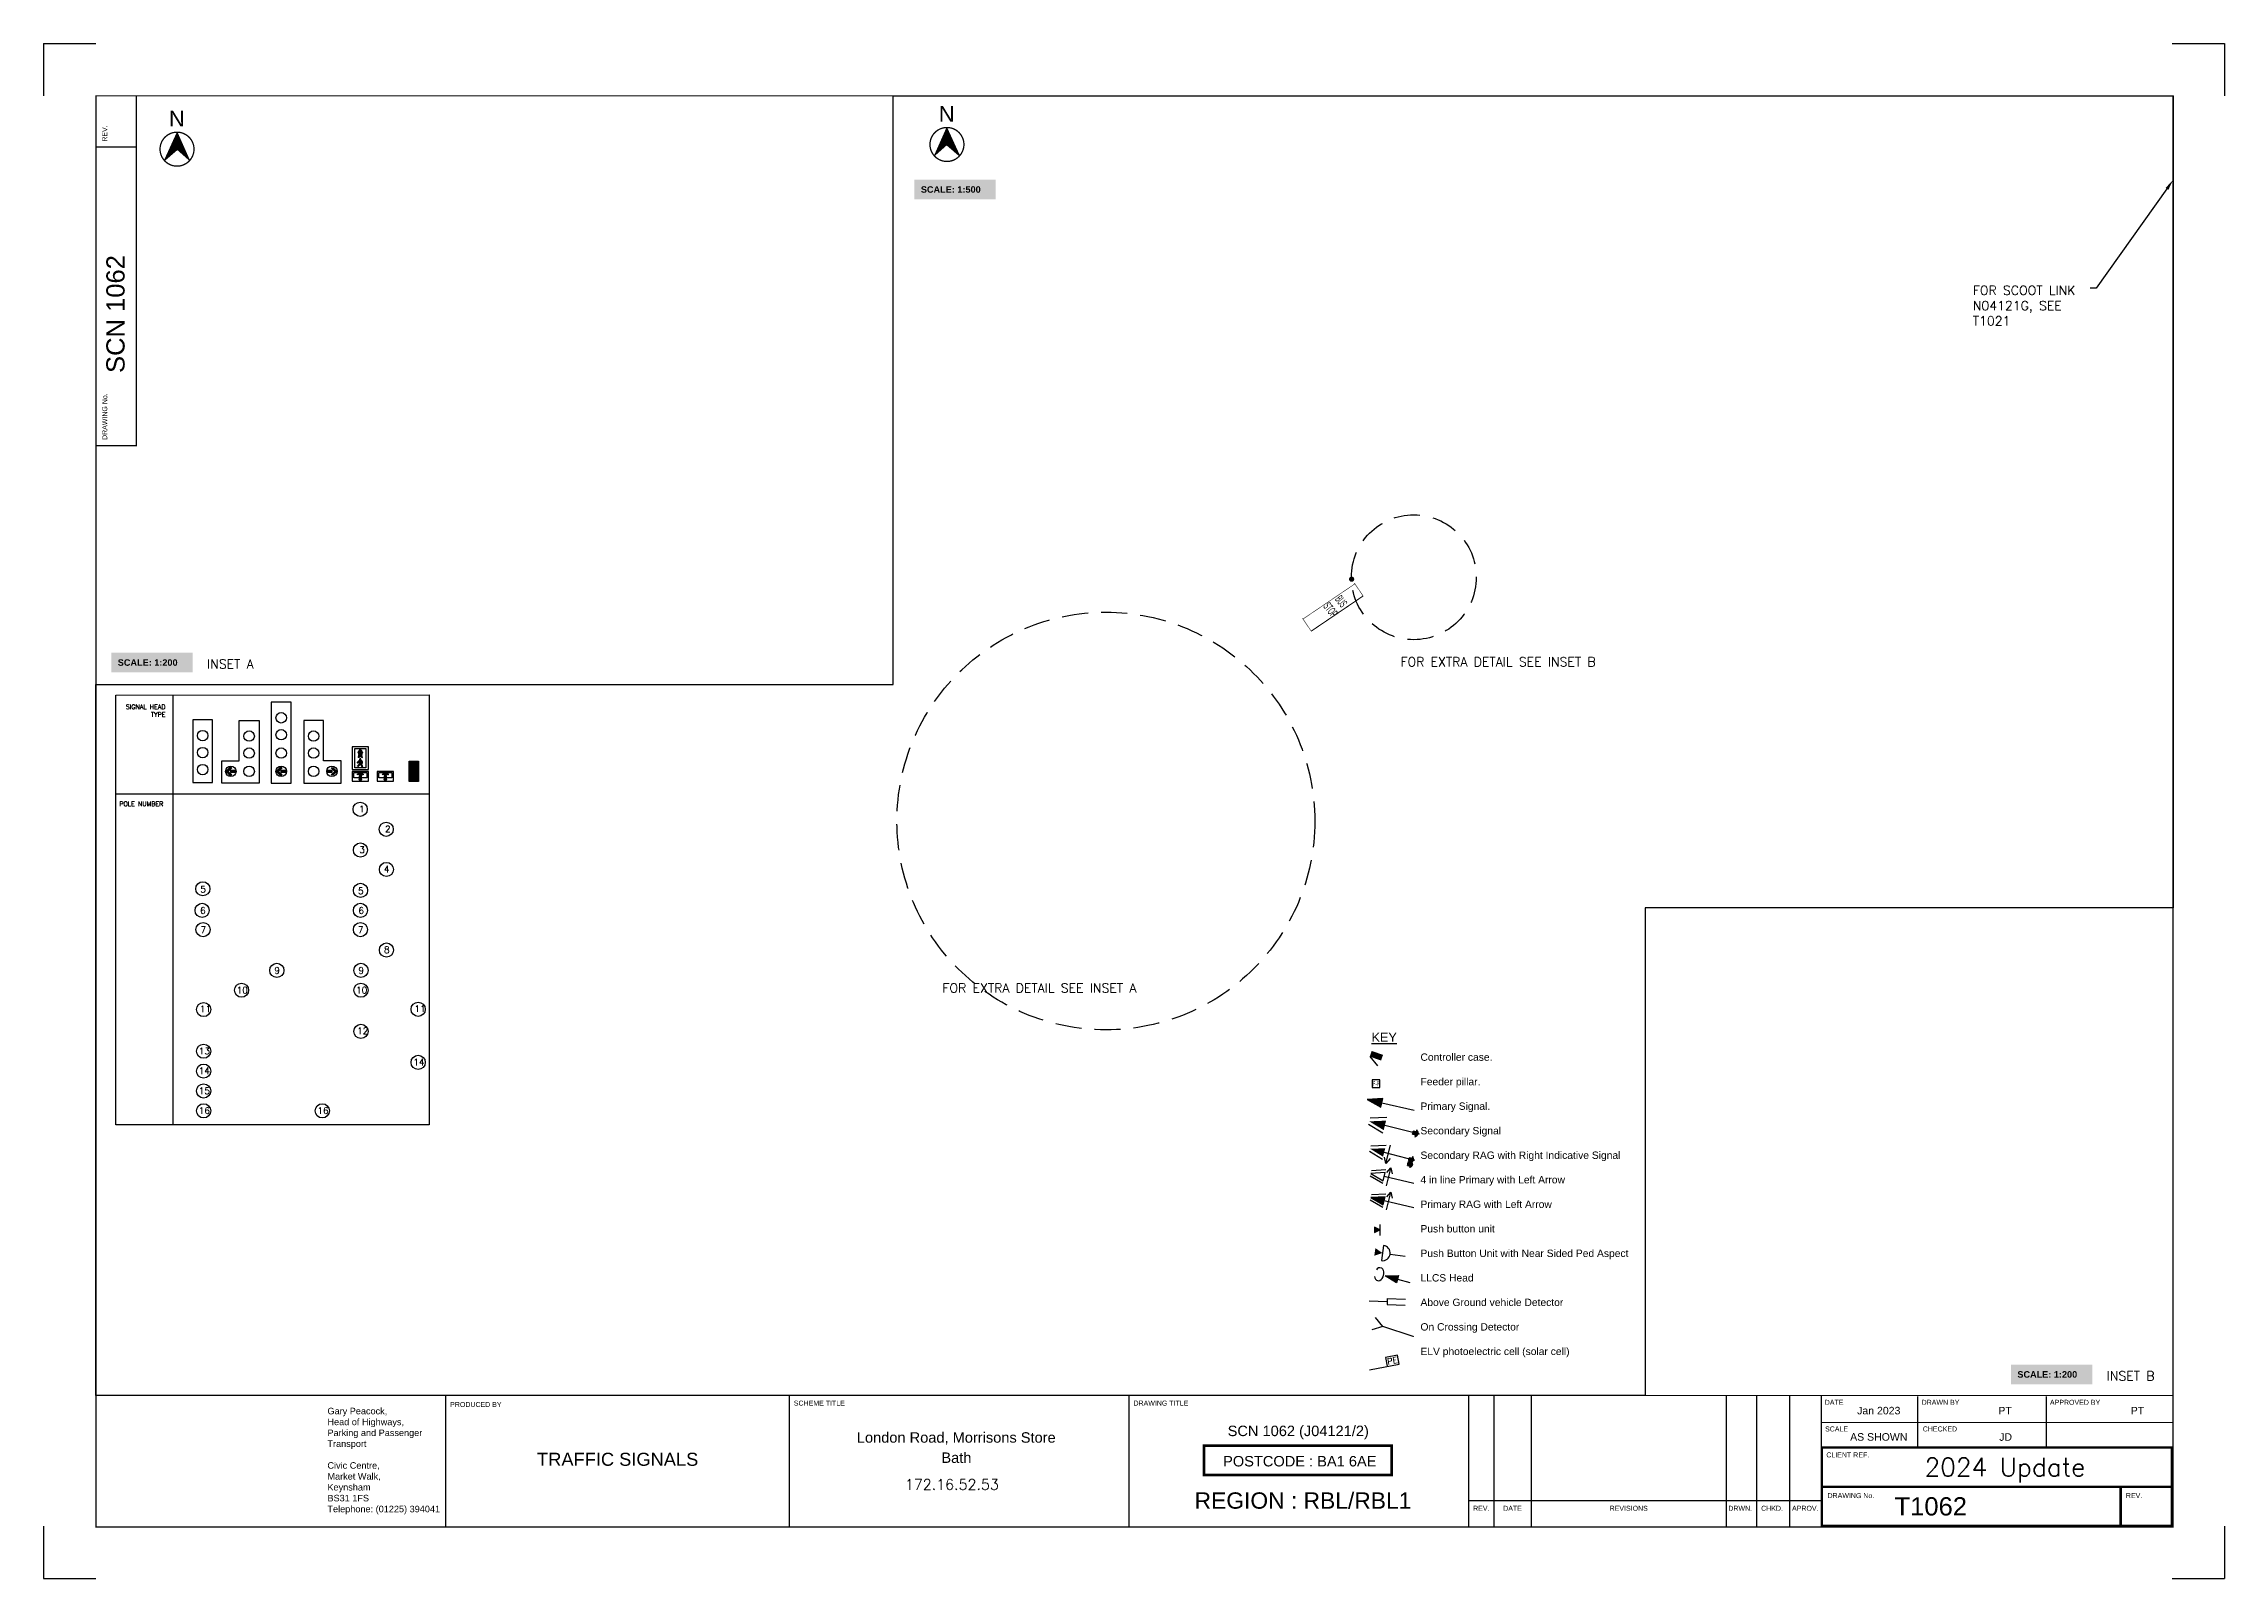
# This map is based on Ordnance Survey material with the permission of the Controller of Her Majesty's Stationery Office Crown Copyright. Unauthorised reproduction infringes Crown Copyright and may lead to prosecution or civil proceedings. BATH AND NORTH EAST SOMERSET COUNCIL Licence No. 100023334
# Paper-space layout 'T1062' of a CAD drawing. Extents: x 0 to 835, y 0 to 588.
# The model-space entities are those that its viewports show. They can reach past a viewport. Long polylines and large blocks are cut down to what shows.
import ezdxf
from ezdxf import colors
from ezdxf.entities.mleader import LeaderData, LeaderLine
from ezdxf.enums import TextEntityAlignment as Align
from ezdxf.math import Vec2, Vec3

# ---------------------------------------------------------------- set-up
doc = ezdxf.new("R2010")
doc.units = 0
doc.set_wipeout_variables(frame=1)
for name, pattern in [('1004', [6, 4, -2]), ('1004U', [6, 4, -2]), ('1025', [2, 1, -1]), ('DASHED', [0.75, 0.5, -0.25]), ('LabelBoxStyle', [100, 100, 0])]:
    doc.linetypes.add(name, pattern=pattern)
doc.layers.get('0').update_dxf_attribs({"linetype": 'CONTINUOUS'})
for name, color, linetype in [('BASE', 7, 'CONTINUOUS'), ('DATA', 7, 'CONTINUOUS'), ('KTS_SIGNALS_Labels', 160, 'CONTINUOUS'), ('LINES', 7, 'CONTINUOUS'), ('LINES_YEL', 7, 'CONTINUOUS'), ('New Pole', 130, 'CONTINUOUS'), ('OUTER_BORDER', 7, 'CONTINUOUS'), ('pictures', 7, 'CONTINUOUS'), ('signals', 2, 'CONTINUOUS'), ('UKDUCTS', 170, 'CONTINUOUS'), ('VIEW', 8, 'CONTINUOUS')]:
    doc.layers.add(name, color=color, linetype=linetype)
doc.styles.add('ARIAL', font='arial.ttf')
doc.styles.add('BANES', font='arial.ttf')
doc.styles.add('KTS_tahoma', font='tahoma.ttf', dxfattribs={"height": 0.75})
doc.styles.add('RDMARKP', font='rdmarkp')
doc.styles.add('ROMANS', font='romans')
doc.styles.add('simplex', font='simplex.shx')
doc.styles.get("Standard").update_dxf_attribs({"font": 'txt.shx'})

psp = doc.layouts.new('T1062')

# ---------------------------------------------------------------- texts
at = {"char_height": 2.5, "width": 51.1823, "attachment_point": 1}
for s, insert in [('{\\fArial|b1|i0|c0|p34;\\C255;SCALE: 1:500}', (335.75, 533.04)), ('{\\fArial|b1|i0|c0|p34;\\C255;SCALE: 1:200}', (28.38, 351.92)), ('{\\fArial|b1|i0|c0|p34;\\C255;SCALE: 1:200}', (755.42, 79.35))]:
    psp.add_mtext(s, dxfattribs=dict(at, insert=insert))
at = {"color": 30, "insert": (440.52, 32.94), "char_height": 6.25, "width": 96.3826, "attachment_point": 1, "style": 'ARIAL'}
psp.add_mtext('{\\C1;REGION : RBL/RBL1}', dxfattribs=at)
at = {"layer": 'BASE', "char_height": 3.5, "attachment_point": 1, "style": 'ROMANS'}
for s, insert, width in [('FOR SCOOT LINK N04121G, SEE T1021 ', (738.36, 494.91), 53.137), ('INSET A', (62.56, 351.85), 107.5506), ('FOR EXTRA DETAIL SEE INSET B', (519.31, 352.68), 107.5506), ('FOR EXTRA DETAIL SEE INSET A', (344, 227.79), 107.5506), ('INSET B', (789.61, 79.29), 107.5506)]:
    psp.add_mtext(s, dxfattribs=dict(at, insert=insert, width=width))

msp = doc.modelspace()

# ---------------------------------------------------------------- texts
at = {"layer": 'LINES', "color": 2, "linetype": 'Continuous', "style": 'RDMARKP', "width": 0.38}
for s, p in [('BUS', (375665.84, 165992.6)), ('STOP', (375663.8, 165990.99))]:
    msp.add_text(s, height=1.6, rotation=308.2297, dxfattribs=at).set_placement(p, align=Align.CENTER)

# ---------------------------------------------------------------- blocks, each defined once
blk = doc.blocks.new('A1LA')
at = {"color": 0}
for p, q in [((0, 587.65), (20, 587.65)), ((0, 587.65), (0, 567.65)), ((814.65, 587.65), (834.65, 587.65)), ((834.65, 587.65), (834.65, 567.65)), ((0, 20), (0, 0)), ((834.65, 20), (834.65, 0)), ((0, 0), (20, 0)), ((814.65, 0), (834.65, 0))]:
    blk.add_line(p, q, dxfattribs=at)
at = {"color": 0, "const_width": 0.5}
blk.add_lwpolyline([(815, 19.65), (20, 19.65), (20, 567.65), (815, 567.65)], close=True, dxfattribs=at)
for points in [[(35.44, 567.65), (35.44, 433.73), (20, 433.73)], [(153.92, 70.03), (815, 70.03)]]:
    blk.add_lwpolyline(points, dxfattribs=at)
for points, const_width in [([(20, 548.11), (35.44, 548.11)], 0.5), ([(20, 70.03), (20, 19.65), (153.92, 19.65), (153.92, 70.03)], 0.5), ([(545.45, 70.03), (545.45, 19.65)], 0.5), ([(555.05, 70.03), (555.05, 19.65)], 0.5), ([(569.37, 70.03), (569.37, 19.65)], 0.5), ([(644.01, 70.03), (644.01, 19.65)], 0.5), ([(655.67, 70.03), (655.67, 19.65)], 0.5), ([(668.3, 70.03), (668.3, 19.65)], 0.5), ([(680.37, 70.03), (680.37, 19.65)], 0.5), ([(717.23, 69.77), (717.23, 50.09)], 0.5), ([(766.5, 69.77), (766.5, 50.09)], 0.5), ([(815, 59.69), (680.33, 59.69), (680.33, 59.69)], 0.5), ([(794.98, 35.09), (794.98, 19.65)], 1), ([(545.45, 29.73), (555.05, 29.73), (574.25, 29.73), (665.93, 29.73), (680.33, 29.73)], 0.5)]:
    blk.add_lwpolyline(points, dxfattribs=dict(const_width=const_width))
at = {"const_width": 0.96}
for points in [[(680.59, 50.09), (814.52, 50.09), (814.52, 35.09), (680.59, 35.09)], [(680.59, 35.09), (814.52, 35.09), (814.52, 20.09), (680.59, 20.09)]]:
    blk.add_lwpolyline(points, close=True, dxfattribs=at)
at = {"layer": 'BASE'}
for p, q in [((285.45, 19.65), (285.45, 70.03)), ((415.45, 19.65), (415.45, 70.03))]:
    blk.add_line(p, q, dxfattribs=at)
at = {"layer": 'BASE', "const_width": 0.5}
blk.add_lwpolyline([(153.92, 70.03), (20, 70.03)], dxfattribs=at)
at = {"style": 'ARIAL'}
for s, p in [('REV.', (24.35, 550.09)), ('DRAWING No.', (24.35, 435.89))]:
    blk.add_text(s, height=1.92, rotation=90, dxfattribs=at).set_placement(p)
for s, p in [('PRODUCED BY', (155.6, 65.62)), ('SCHEME TITLE', (287.13, 66.15)), ('DRAWING TITLE', (417.13, 66.15)), ('DATE', (681.71, 66.46)), ('DRAWN BY', (718.77, 66.46)), ('APPROVED BY', (767.89, 66.46)), ('SCALE', (681.83, 56.26)), ('CHECKED', (719.22, 56.26)), ('CLIENT REF.', (682.31, 46.32)), ('DRAWING No.', (682.76, 30.74)), ('REV.', (796.96, 30.74))]:
    blk.add_text(s, height=1.92, dxfattribs=at).set_placement(p)
for s, p in [('REV.', (550.25, 25.89)), ('DATE', (562.21, 25.89)), ('REVISIONS', (606.67, 25.89)), ('DRWN.', (649.33, 25.89)), ('CHKD.', (661.52, 25.89)), ('APROV.', (674.25, 25.89))]:
    blk.add_text(s, height=1.92, dxfattribs=at).set_placement(p, align=Align.CENTER)
at = {"color": 3, "insert": (131.8, 65.33), "char_height": 2.5, "width": 46.3379, "attachment_point": 2, "style": 'ARIAL'}
blk.add_mtext('\\pxql;{\\C7;Gary Peacock, \\PHead of Highways, \\PParking and Passenger Transport\\P\\P\\pa0.25;\\C256;Civic Centre, \\PMarket Walk, \\PKeynsham\\PBS31 1FS \\PTelephone: (01225) 394041}', dxfattribs=at)
at = {"insert": (219.71, 45.57), "char_height": 5, "width": 97.9403, "attachment_point": 5, "style": 'ROMANS'}
blk.add_mtext('{\\fArial|b0|i0|c0|p34;TRAFFIC SIGNALS}', dxfattribs=at)
at = {"style": 'ARIAL'}
blk.add_attdef('A', text='', height=7, rotation=90, dxfattribs=at).set_placement((27.5, 561.55), align=Align.MIDDLE_CENTER)
blk.add_attdef('DRAWING_NO', text='', height=7, rotation=90, dxfattribs=at).set_placement((27.5, 461.55), align=Align.MIDDLE_LEFT)
for tag, height, p in [('DATE', 2.88, (702.37, 62.81)), ('DRAWN_BY', 2.88, (750.71, 62.81)), ('APPROV_BY', 2.88, (801.39, 62.81)), ('SCHEME TITLE1', 4, (347.55, 52.93)), ('SCHEME TITLE2', 4, (347.61, 46.07)), ('DRWG TITLE2', 4, (480.77, 46.02)), ('DRWG TITLE1', 4, (480.82, 52.03)), ('SCALE', 2.88, (702.37, 52.73)), ('CHECKED', 2.88, (748.59, 52.73)), ('SCHEME TITLE3', 4, (347.61, 39.68)), ('DRWG TITLE3', 4, (480.77, 40.02)), ('SCHEME TITLE4', 4, (347.61, 33.65)), ('DRWG TITLE4', 4, (480.84, 34.02))]:
    blk.add_attdef(tag, text='', height=height, dxfattribs=at).set_placement(p, align=Align.CENTER)
for tag, p in [('CLIENT_REF', (750.66, 42.6)), ('A', (807.14, 27.59))]:
    blk.add_attdef(tag, text='', height=7, dxfattribs=at).set_placement(p, align=Align.MIDDLE_CENTER)
blk.add_attdef('DRAWING_NO', text='', height=7, dxfattribs=at).set_placement((708.41, 27.59), align=Align.MIDDLE_LEFT)
blk = doc.blocks.new('NORTHPOINT')
blk.add_hatch(color=256).paths.add_polyline_path([(0, 6.19), (-4.66, -4.07), (0, 0), (4.66, -4.07)])
at = {"const_width": 0.5}
blk.add_lwpolyline([(-6.5, 0, 1), (6.5, 0, 1)], format="xyb", close=True, dxfattribs=at)
at = {"color": 0, "linetype": 'Continuous'}
blk.add_lwpolyline([(0, 6.19), (-4.66, -4.07), (0, 0), (4.66, -4.07)], close=True, dxfattribs=at)
at = {"color": 0, "linetype": 'Continuous', "style": 'BANES'}
blk.add_text('N', height=6, dxfattribs=at).set_placement((-3.09, 8.68))
blk = doc.blocks.new('HD001D')
at = {"color": 4, "linetype": 'Continuous'}
blk.add_lwpolyline([(-0.19, 0), (0.19, 0), (0.19, 1.2), (-0.19, 1.2)], close=True, dxfattribs=at)
at = {"color": 1, "linetype": 'Continuous'}
blk.add_circle((0, 0.9), 0.1, dxfattribs=at)
at = {"color": 2, "linetype": 'Continuous'}
blk.add_circle((0, 0.575), 0.1, dxfattribs=at)
at = {"color": 3, "linetype": 'Continuous'}
blk.add_circle((0, 0.25), 0.1, dxfattribs=at)
blk = doc.blocks.new('HD005D')
at = {"color": 3}
for p, q in [((0.424, 0.225), (0.366, 0.283)), ((0.366, 0.168), (0.424, 0.225))]:
    blk.add_line(p, q, dxfattribs=at)
at = {"color": 4, "linetype": 'Continuous'}
blk.add_lwpolyline([(0.19, 0.425), (0.19, 1.2), (-0.19, 1.2), (-0.19, 0), (0.19, 0), (0.525, 0), (0.525, 0.425)], close=True, dxfattribs=at)
at = {"color": 3, "linetype": 'Continuous'}
for points in [[(0.355, 0.242), (0.255, 0.242), (0.255, 0.209), (0.355, 0.209)], [(0.355, 0.242), (0.255, 0.242), (0.255, 0.209), (0.355, 0.209)], [(0.352, 0.239), (0.257, 0.239), (0.257, 0.211), (0.352, 0.211)], [(0.35, 0.237), (0.26, 0.237), (0.26, 0.214), (0.35, 0.214)], [(0.347, 0.234), (0.262, 0.234), (0.262, 0.216), (0.347, 0.216)], [(0.345, 0.232), (0.265, 0.232), (0.265, 0.219), (0.345, 0.219)], [(0.342, 0.229), (0.267, 0.229), (0.267, 0.221), (0.342, 0.221)], [(0.34, 0.227), (0.27, 0.227), (0.27, 0.224), (0.34, 0.224)]]:
    blk.add_lwpolyline(points, close=True, dxfattribs=at)
at = {"color": 3, "linetype": 'Continuous', "flags": 128}
for points in [[(0.445, 0.225), (0.375, 0.155), (0.333, 0.155), (0.403, 0.225), (0.333, 0.295), (0.375, 0.295)], [(0.445, 0.225), (0.375, 0.155), (0.333, 0.155), (0.403, 0.225), (0.333, 0.295), (0.375, 0.295)], [(0.441, 0.225), (0.374, 0.158), (0.339, 0.158), (0.407, 0.225), (0.339, 0.293), (0.374, 0.293)], [(0.438, 0.225), (0.373, 0.16), (0.345, 0.16), (0.41, 0.225), (0.345, 0.29), (0.373, 0.29)], [(0.434, 0.225), (0.372, 0.163), (0.351, 0.163), (0.414, 0.225), (0.351, 0.288), (0.372, 0.288)], [(0.431, 0.225), (0.371, 0.165), (0.357, 0.165), (0.417, 0.225), (0.357, 0.285), (0.371, 0.285)], [(0.427, 0.225), (0.37, 0.168), (0.363, 0.168), (0.421, 0.225), (0.363, 0.283), (0.37, 0.283)]]:
    blk.add_lwpolyline(points, close=True, dxfattribs=at)
at = {"color": 1, "linetype": 'Continuous'}
blk.add_circle((0, 0.9), 0.1, dxfattribs=at)
at = {"color": 2, "linetype": 'Continuous'}
blk.add_circle((0, 0.575), 0.1, dxfattribs=at)
at = {"color": 3, "linetype": 'Continuous'}
blk.add_circle((0, 0.225), 0.1, dxfattribs=at)
at = {"color": 4, "linetype": 'Continuous'}
blk.add_circle((0.35, 0.225), 0.1, dxfattribs=at)
blk = doc.blocks.new('HD007D')
at = {"color": 3}
for p, q in [((-0.424, 0.225), (-0.366, 0.283)), ((-0.366, 0.168), (-0.424, 0.225))]:
    blk.add_line(p, q, dxfattribs=at)
at = {"color": 4, "linetype": 'Continuous'}
blk.add_lwpolyline([(-0.19, 0.425), (-0.19, 1.2), (0.19, 1.2), (0.19, 0), (-0.19, 0), (-0.525, 0), (-0.525, 0.425)], close=True, dxfattribs=at)
at = {"color": 3, "linetype": 'Continuous', "flags": 128}
for points in [[(-0.445, 0.225), (-0.375, 0.295), (-0.333, 0.295), (-0.403, 0.225), (-0.333, 0.155), (-0.375, 0.155)], [(-0.445, 0.225), (-0.375, 0.295), (-0.333, 0.295), (-0.403, 0.225), (-0.333, 0.155), (-0.375, 0.155)], [(-0.441, 0.225), (-0.374, 0.158), (-0.339, 0.158), (-0.407, 0.225), (-0.339, 0.293), (-0.374, 0.293)], [(-0.438, 0.225), (-0.373, 0.16), (-0.345, 0.16), (-0.41, 0.225), (-0.345, 0.29), (-0.373, 0.29)], [(-0.434, 0.225), (-0.372, 0.163), (-0.351, 0.163), (-0.414, 0.225), (-0.351, 0.288), (-0.372, 0.288)], [(-0.431, 0.225), (-0.371, 0.165), (-0.357, 0.165), (-0.417, 0.225), (-0.357, 0.285), (-0.371, 0.285)], [(-0.427, 0.225), (-0.37, 0.168), (-0.363, 0.168), (-0.421, 0.225), (-0.363, 0.283), (-0.37, 0.283)]]:
    blk.add_lwpolyline(points, close=True, dxfattribs=at)
at = {"color": 3, "linetype": 'Continuous'}
for points in [[(-0.355, 0.209), (-0.255, 0.209), (-0.255, 0.242), (-0.355, 0.242)], [(-0.355, 0.209), (-0.255, 0.209), (-0.255, 0.242), (-0.355, 0.242)], [(-0.352, 0.239), (-0.257, 0.239), (-0.257, 0.211), (-0.352, 0.211)], [(-0.35, 0.237), (-0.26, 0.237), (-0.26, 0.214), (-0.35, 0.214)], [(-0.347, 0.234), (-0.262, 0.234), (-0.262, 0.216), (-0.347, 0.216)], [(-0.345, 0.232), (-0.265, 0.232), (-0.265, 0.219), (-0.345, 0.219)], [(-0.342, 0.229), (-0.267, 0.229), (-0.267, 0.221), (-0.342, 0.221)], [(-0.34, 0.227), (-0.27, 0.227), (-0.27, 0.224), (-0.34, 0.224)]]:
    blk.add_lwpolyline(points, close=True, dxfattribs=at)
at = {"color": 1, "linetype": 'Continuous'}
blk.add_circle((0, 0.9), 0.1, dxfattribs=at)
at = {"color": 2, "linetype": 'Continuous'}
blk.add_circle((0, 0.575), 0.1, dxfattribs=at)
at = {"color": 4, "linetype": 'Continuous'}
blk.add_circle((-0.35, 0.225), 0.1, dxfattribs=at)
at = {"color": 3, "linetype": 'Continuous'}
blk.add_circle((0, 0.225), 0.1, dxfattribs=at)
blk = doc.blocks.new('HD081AD')
at = {"extrusion": (-1.22461e-16, 6.12303e-17, -1)}
h = blk.add_hatch(dxfattribs=at)
h.set_pattern_fill('ANSI37', color=3, scale=0.0015, angle=45, style=0)
h.set_pattern_definition([(90, (0.658144, 0.1292305), (0.0047625, 4e-19), []), (7e-15, (0.658144, 0.1292305), (4e-19, -0.0047625), [])])
h.paths.add_polyline_path([(-0.025, 0.28), (-0.046, 0.283), (-0.016, 0.34), (-0.014, 0.376), (-0.025, 0.375), (-0.031, 0.368), (-0.034, 0.357), (-0.034, 0.35), (-0.037, 0.346), (-0.04, 0.346), (-0.043, 0.353), (-0.043, 0.368), (-0.034, 0.383), (-0.025, 0.39), (-0.01, 0.398), (-0.008, 0.4), (-0.008, 0.404), (-0.008, 0.407), (-0.01, 0.412), (-0.012, 0.422), (-0.011, 0.428), (-0.005, 0.429), (0.002, 0.43), (0.008, 0.43), (0.011, 0.424), (0.011, 0.419), (0.01, 0.408), (0.006, 0.408), (0.006, 0.401), (0.01, 0.401), (0.01, 0.401), (0.02, 0.398), (0.025, 0.39), (0.031, 0.383), (0.037, 0.372), (0.043, 0.364), (0.054, 0.361), (0.06, 0.357), (0.056, 0.354), (0.047, 0.354), (0.034, 0.357), (0.015, 0.372), (0.01, 0.345), (0.046, 0.291), (0.054, 0.291), (0.04, 0.28), (0.022, 0.302), (-0.002, 0.328), (-0.031, 0.283)])
at = {"extrusion": (1.22461e-16, 6.12303e-17, -1)}
h = blk.add_hatch(dxfattribs=at)
h.set_pattern_fill('ANSI37', color=1, scale=0.0015, angle=45, style=0)
h.set_pattern_definition([(90, (-0.125, 0.1295604), (-0.0047625, 4e-19), []), (180, (-0.125, 0.1295604), (-4e-19, -0.0047625), [])])
h.paths.add_polyline_path([(0, 0.605), (-0.004, 0.605), (-0.012, 0.601), (-0.012, 0.596), (-0.012, 0.592), (-0.004, 0.584), (-0.028, 0.58), (-0.032, 0.568), (-0.037, 0.556), (-0.041, 0.548), (-0.041, 0.544), (-0.037, 0.536), (-0.028, 0.523), (-0.028, 0.511), (-0.024, 0.523), (-0.028, 0.54), (-0.02, 0.56), (-0.02, 0.532), (-0.02, 0.519), (-0.032, 0.459), (-0.041, 0.455), (-0.02, 0.455), (0, 0.511), (0.02, 0.455), (0.041, 0.455), (0.032, 0.459), (0.02, 0.519), (0.02, 0.532), (0.02, 0.56), (0.028, 0.54), (0.024, 0.523), (0.028, 0.511), (0.028, 0.523), (0.037, 0.536), (0.041, 0.544), (0.041, 0.548), (0.037, 0.556), (0.032, 0.568), (0.028, 0.58), (0.004, 0.584), (0.012, 0.592), (0.012, 0.596), (0.012, 0.601), (0.004, 0.605)])
h = blk.add_hatch()
h.set_pattern_fill('DOTS', color=1, scale=0.003163, style=0)
h.set_pattern_definition([(0, (0.0442857, -0.1391837), (0.00251084, 0.00502168), [0, -0.00502168])])
h.paths.add_polyline_path([(-0.022, 0.078), (0.023, 0.078), (0.023, 0.103), (-0.022, 0.103)])
at = {"color": 4}
for points in [[(-0.155, 0.222), (0.155, 0.222), (0.155, 0.655), (-0.155, 0.655)], [(-0.102, 0.627), (0.107, 0.627), (0.107, 0.257), (-0.102, 0.257)], [(-0.155, 0), (0.155, 0), (0.155, 0.183), (-0.155, 0.183)], [(-0.127, 0.168), (0.123, 0.168), (0.123, 0.066), (-0.127, 0.066)]]:
    blk.add_lwpolyline(points, close=True, dxfattribs=at)
at = {"color": 3, "extrusion": (-1.22461e-16, 6.12303e-17, -1), "flags": 128}
blk.add_lwpolyline([(-0.025, 0.28), (-0.046, 0.283), (-0.016, 0.34), (-0.014, 0.376), (-0.025, 0.375), (-0.031, 0.368), (-0.034, 0.357), (-0.034, 0.35), (-0.037, 0.346), (-0.04, 0.346), (-0.043, 0.353), (-0.043, 0.368), (-0.034, 0.383), (-0.025, 0.39), (-0.01, 0.398), (-0.008, 0.4), (-0.008, 0.404), (-0.008, 0.407), (-0.01, 0.412), (-0.012, 0.422), (-0.011, 0.428), (-0.005, 0.429), (0.002, 0.43), (0.008, 0.43), (0.011, 0.424), (0.011, 0.419), (0.01, 0.408), (0.006, 0.408), (0.006, 0.401), (0.01, 0.401), (0.01, 0.401), (0.02, 0.398), (0.025, 0.39), (0.031, 0.383), (0.037, 0.372), (0.043, 0.364), (0.054, 0.361), (0.06, 0.357), (0.056, 0.354), (0.047, 0.354), (0.034, 0.357), (0.015, 0.372), (0.01, 0.345), (0.046, 0.291), (0.054, 0.291), (0.04, 0.28), (0.022, 0.302), (-0.002, 0.328), (-0.031, 0.283)], close=True, dxfattribs=at)
at = {"color": 1, "extrusion": (1.22461e-16, 6.12303e-17, -1)}
blk.add_lwpolyline([(0, 0.605), (-0.004, 0.605), (-0.012, 0.601), (-0.012, 0.596), (-0.012, 0.592), (-0.004, 0.584), (-0.028, 0.58), (-0.032, 0.568), (-0.037, 0.556), (-0.041, 0.548), (-0.041, 0.544), (-0.037, 0.536), (-0.028, 0.523), (-0.028, 0.511), (-0.024, 0.523), (-0.028, 0.54), (-0.02, 0.56), (-0.02, 0.532), (-0.02, 0.519), (-0.032, 0.459), (-0.041, 0.455), (-0.02, 0.455), (0, 0.511), (0.02, 0.455), (0.041, 0.455), (0.032, 0.459), (0.02, 0.519), (0.02, 0.532), (0.02, 0.56), (0.028, 0.54), (0.024, 0.523), (0.028, 0.511), (0.028, 0.523), (0.037, 0.536), (0.041, 0.544), (0.041, 0.548), (0.037, 0.556), (0.032, 0.568), (0.028, 0.58), (0.004, 0.584), (0.012, 0.592), (0.012, 0.596), (0.012, 0.601), (0.004, 0.605)], close=True, dxfattribs=at)
at = {"color": 1}
blk.add_lwpolyline([(-0.022, 0.078), (0.023, 0.078), (0.023, 0.103), (-0.022, 0.103)], close=True, dxfattribs=at)
at = {"color": 4}
for radius in [0.0221, 0.0184]:
    blk.add_circle((0, 0.035), radius, dxfattribs=at)
at = {"color": 2, "style": 'simplex'}
for s, p in [('Wait for signal', (0.001, 0.119)), ('Push button', (0.001, 0.141))]:
    blk.add_text(s, height=0.01265, dxfattribs=at).set_placement(p, align=Align.CENTER)
blk = doc.blocks.new('HD049D')
at = {"color": 3}
for p, q in [((-0.074, 0.225), (-0.017, 0.283)), ((-0.017, 0.168), (-0.074, 0.225))]:
    blk.add_line(p, q, dxfattribs=at)
at = {"color": 4, "linetype": 'Continuous'}
blk.add_lwpolyline([(0.19, 0), (0.19, 1.55), (-0.19, 1.55), (-0.19, 0)], close=True, dxfattribs=at)
at = {"color": 3, "linetype": 'Continuous', "flags": 128}
for points in [[(-0.095, 0.225), (-0.025, 0.295), (0.017, 0.295), (-0.053, 0.225), (0.017, 0.155), (-0.025, 0.155)], [(-0.091, 0.225), (-0.024, 0.158), (0.011, 0.158), (-0.057, 0.225), (0.011, 0.293), (-0.024, 0.293)], [(-0.088, 0.225), (-0.023, 0.16), (0.005, 0.16), (-0.06, 0.225), (0.005, 0.29), (-0.023, 0.29)], [(-0.084, 0.225), (-0.022, 0.163), (-0.001, 0.163), (-0.064, 0.225), (-0.001, 0.288), (-0.022, 0.288)], [(-0.081, 0.225), (-0.021, 0.165), (-0.007, 0.165), (-0.067, 0.225), (-0.007, 0.285), (-0.021, 0.285)], [(-0.077, 0.225), (-0.02, 0.168), (-0.013, 0.168), (-0.071, 0.225), (-0.013, 0.283), (-0.02, 0.283)]]:
    blk.add_lwpolyline(points, close=True, dxfattribs=at)
at = {"color": 3, "linetype": 'Continuous'}
for points in [[(-0.005, 0.209), (0.095, 0.209), (0.095, 0.242), (-0.005, 0.242)], [(-0.002, 0.239), (0.092, 0.239), (0.092, 0.211), (-0.002, 0.211)], [(0, 0.237), (0.09, 0.237), (0.09, 0.214), (0, 0.214)], [(0.003, 0.234), (0.087, 0.234), (0.087, 0.216), (0.003, 0.216)], [(0.005, 0.232), (0.085, 0.232), (0.085, 0.219), (0.005, 0.219)], [(0.008, 0.229), (0.082, 0.229), (0.082, 0.221), (0.008, 0.221)], [(0.01, 0.227), (0.08, 0.227), (0.08, 0.224), (0.01, 0.224)]]:
    blk.add_lwpolyline(points, close=True, dxfattribs=at)
at = {"color": 1, "linetype": 'Continuous'}
blk.add_circle((0, 1.25), 0.1, dxfattribs=at)
at = {"color": 2, "linetype": 'Continuous'}
blk.add_circle((0, 0.925), 0.1, dxfattribs=at)
at = {"color": 3, "linetype": 'Continuous'}
blk.add_circle((0, 0.575), 0.1, dxfattribs=at)
at = {"color": 4, "linetype": 'Continuous'}
blk.add_circle((0, 0.225), 0.1, dxfattribs=at)
blk = doc.blocks.new('Signal-Pic-077AD')
at = {"linetype": 'Continuous'}
h = blk.add_hatch(color=250, dxfattribs=at)
h.dxf.hatch_style = 1
edge = h.paths.add_edge_path(flags=16)
edge.add_arc((0, 0.55), 0.15, 0, 360)
edge = h.paths.add_edge_path(flags=16)
edge.add_arc((0, 0.2), 0.15, 0, 360)
h.paths.add_polyline_path([(-0.19, 0), (0.19, 0), (0.19, 1.1), (-0.19, 1.1)])
edge = h.paths.add_edge_path(flags=16)
edge.add_arc((0, 0.9), 0.15, 0, 360)
h = blk.add_hatch(color=251, dxfattribs=at)
edge = h.paths.add_edge_path(flags=0)
edge.add_arc((0.08, 0.88), 0.00263, -90, 30, ccw=False)
edge.add_line((0.08, 0.88), (0.05, 0.88))
edge.add_arc((0.08, 0.88), 0.033, 184.5624, 472.8192)
edge.add_line((0.07, 0.91), (0.09, 0.88))
edge = h.paths.add_edge_path(flags=0)
edge.add_arc((0.08, 0.88), 0.033, 127.1808, 175.4376)
edge.add_line((0.05, 0.88), (0.08, 0.88))
edge.add_line((0.08, 0.88), (0.06, 0.91))
edge = h.paths.add_edge_path(flags=0)
edge.add_arc((0.02, 0.88), 0.012, 0, 360)
edge = h.paths.add_edge_path(flags=0)
edge.add_line((0.02, 0.89), (0.04, 0.94))
edge.add_line((0.04, 0.94), (0.06, 0.92))
edge.add_arc((0.08, 0.88), 0.0435, 125.4414, 176.5404)
edge.add_line((0.04, 0.88), (0.03, 0.88))
edge.add_arc((0.02, 0.88), 0.0172, 8.7529, 56.1648)
edge = h.paths.add_edge_path(flags=16)
edge.add_line((0.03, 0.85), (0.02, 0.87))
edge.add_arc((0.02, 0.88), 0.0173, 298.7393, 351.2471)
edge.add_line((0.03, 0.88), (0.04, 0.88))
edge.add_arc((0.08, 0.88), 0.0435, 183.4596, 474.5586)
edge.add_line((0.06, 0.92), (0.05, 0.95))
edge.add_line((0.05, 0.95), (0.05, 0.96))
edge.add_arc((0.05, 0.98), 0.012, 270.1055, 345.7391)
edge.add_line((0.06, 0.97), (0.02, 0.97))
edge.add_arc((0.02, 0.97), 0.00225, 90, 257.5259)
edge.add_line((0.02, 0.97), (0.04, 0.96))
edge.add_line((0.04, 0.96), (0.04, 0.95))
edge.add_line((0.04, 0.95), (-0.05, 0.95))
edge.add_line((-0.05, 0.95), (-0.05, 0.96))
edge.add_arc((-0.06, 0.96), 0.009, 345, 417.8218)
edge.add_arc((-0.05, 0.97), 0.00375, 90, 237.8218, ccw=False)
edge.add_line((-0.05, 0.98), (-0.03, 0.98))
edge.add_line((-0.03, 0.98), (-0.03, 0.98))
edge.add_line((-0.03, 0.98), (-0.05, 0.98))
edge.add_arc((-0.05, 0.97), 0.0105, 90, 239.3256)
edge.add_arc((-0.06, 0.96), 0.00525, -15, 59.3256, ccw=False)
edge.add_line((-0.06, 0.96), (-0.07, 0.92))
edge.add_arc((-0.08, 0.88), 0.0435, 67.2016, 416.0137)
edge.add_line((-0.06, 0.92), (-0.06, 0.92))
edge.add_line((-0.06, 0.92), (0, 0.89))
edge.add_arc((0.02, 0.88), 0.0173, 158.8352, 291.2607)
edge.add_line((0.02, 0.86), (0.03, 0.85))
edge.add_line((0.03, 0.85), (0.02, 0.85))
edge.add_line((0.02, 0.85), (0.02, 0.85))
edge.add_line((0.02, 0.85), (0.02, 0.85))
edge.add_arc((0.03, 0.85), 0.00375, 203.5782, 336.4218)
edge.add_line((0.03, 0.85), (0.04, 0.85))
edge.add_line((0.04, 0.85), (0.04, 0.85))
edge.add_line((0.04, 0.85), (0.03, 0.85))
edge = h.paths.add_edge_path(flags=0)
edge.add_arc((-0.1, 0.91), 0.0314, 302.8202, 345.2086)
edge.add_line((-0.07, 0.9), (-0.07, 0.91))
edge.add_arc((-0.08, 0.88), 0.033, 64.6966, 409.6047)
edge.add_line((-0.06, 0.91), (-0.06, 0.89))
edge.add_arc((-0.09, 0.9), 0.0225, 280.2604, 344.8205, ccw=False)
edge.add_arc((-0.08, 0.88), 0.003, 122.6427, 279.5978, ccw=False)
edge = h.paths.add_edge_path(flags=0)
edge.add_line((0, 0.91), (-0.01, 0.91))
edge.add_line((-0.01, 0.91), (-0.01, 0.91))
edge.add_line((-0.01, 0.91), (0, 0.91))
edge.add_line((0, 0.91), (0.01, 0.9))
edge.add_arc((0.02, 0.88), 0.0173, 118.7393, 131.1648)
edge.add_line((0, 0.89), (-0.05, 0.93))
edge.add_line((-0.05, 0.93), (-0.05, 0.94))
edge.add_line((-0.05, 0.94), (0.03, 0.94))
edge.add_line((0.03, 0.94), (0.02, 0.9))
edge.add_arc((0.02, 0.88), 0.0172, 83.8352, 111.2607)
edge.add_line((0.01, 0.9), (0, 0.91))
edge.add_line((0, 0.91), (0.01, 0.91))
edge.add_line((0.01, 0.91), (0.01, 0.91))
edge.add_line((0.01, 0.91), (0.01, 0.91))
edge.add_arc((0, 0.91), 0.00375, 23.5782, 156.4218)
edge = h.paths.add_edge_path()
edge.add_arc((0, 0.9), 0.15, 0, 360)
h = blk.add_hatch(color=251, dxfattribs=at)
edge = h.paths.add_edge_path(flags=0)
edge.add_arc((0.08, 0.53), 0.00263, -90, 30, ccw=False)
edge.add_line((0.08, 0.53), (0.05, 0.53))
edge.add_arc((0.08, 0.53), 0.033, 184.5624, 472.8192)
edge.add_line((0.07, 0.56), (0.09, 0.53))
edge = h.paths.add_edge_path(flags=0)
edge.add_arc((0.08, 0.53), 0.033, 127.1808, 175.4376)
edge.add_line((0.05, 0.53), (0.08, 0.53))
edge.add_line((0.08, 0.53), (0.06, 0.56))
edge = h.paths.add_edge_path(flags=0)
edge.add_arc((0.02, 0.53), 0.012, 0, 360)
edge = h.paths.add_edge_path(flags=0)
edge.add_line((0.02, 0.54), (0.04, 0.59))
edge.add_line((0.04, 0.59), (0.06, 0.57))
edge.add_arc((0.08, 0.53), 0.0435, 125.4414, 176.5404)
edge.add_line((0.04, 0.53), (0.03, 0.53))
edge.add_arc((0.02, 0.53), 0.0172, 8.7529, 56.1648)
edge = h.paths.add_edge_path(flags=16)
edge.add_line((0.03, 0.5), (0.02, 0.52))
edge.add_arc((0.02, 0.53), 0.0173, 298.7393, 351.2471)
edge.add_line((0.03, 0.53), (0.04, 0.53))
edge.add_arc((0.08, 0.53), 0.0435, 183.4596, 474.5586)
edge.add_line((0.06, 0.57), (0.05, 0.6))
edge.add_line((0.05, 0.6), (0.05, 0.61))
edge.add_arc((0.05, 0.63), 0.012, 270.1055, 345.7391)
edge.add_line((0.06, 0.62), (0.02, 0.62))
edge.add_arc((0.02, 0.62), 0.00225, 90, 257.5259)
edge.add_line((0.02, 0.62), (0.04, 0.61))
edge.add_line((0.04, 0.61), (0.04, 0.6))
edge.add_line((0.04, 0.6), (-0.05, 0.6))
edge.add_line((-0.05, 0.6), (-0.05, 0.61))
edge.add_arc((-0.06, 0.61), 0.009, 345, 417.8218)
edge.add_arc((-0.05, 0.62), 0.00375, 90, 237.8218, ccw=False)
edge.add_line((-0.05, 0.63), (-0.03, 0.63))
edge.add_line((-0.03, 0.63), (-0.03, 0.63))
edge.add_line((-0.03, 0.63), (-0.05, 0.63))
edge.add_arc((-0.05, 0.62), 0.0105, 90, 239.3256)
edge.add_arc((-0.06, 0.61), 0.00525, -15, 59.3256, ccw=False)
edge.add_line((-0.06, 0.61), (-0.07, 0.57))
edge.add_arc((-0.08, 0.53), 0.0435, 67.2016, 416.0137)
edge.add_line((-0.06, 0.57), (-0.06, 0.57))
edge.add_line((-0.06, 0.57), (0, 0.54))
edge.add_arc((0.02, 0.53), 0.0173, 158.8352, 291.2607)
edge.add_line((0.02, 0.51), (0.03, 0.5))
edge.add_line((0.03, 0.5), (0.02, 0.5))
edge.add_line((0.02, 0.5), (0.02, 0.5))
edge.add_line((0.02, 0.5), (0.02, 0.5))
edge.add_arc((0.03, 0.5), 0.00375, 203.5782, 336.4218)
edge.add_line((0.03, 0.5), (0.04, 0.5))
edge.add_line((0.04, 0.5), (0.04, 0.5))
edge.add_line((0.04, 0.5), (0.03, 0.5))
edge = h.paths.add_edge_path(flags=0)
edge.add_arc((-0.1, 0.56), 0.0314, 302.8202, 345.2086)
edge.add_line((-0.07, 0.55), (-0.07, 0.56))
edge.add_arc((-0.08, 0.53), 0.033, 64.6966, 409.6047)
edge.add_line((-0.06, 0.56), (-0.06, 0.54))
edge.add_arc((-0.09, 0.55), 0.0225, 280.2604, 344.8205, ccw=False)
edge.add_arc((-0.08, 0.53), 0.003, 122.6427, 279.5978, ccw=False)
edge = h.paths.add_edge_path(flags=0)
edge.add_line((0, 0.56), (-0.01, 0.56))
edge.add_line((-0.01, 0.56), (-0.01, 0.56))
edge.add_line((-0.01, 0.56), (0, 0.56))
edge.add_line((0, 0.56), (0.01, 0.55))
edge.add_arc((0.02, 0.53), 0.0173, 118.7393, 131.1648)
edge.add_line((0, 0.54), (-0.05, 0.58))
edge.add_line((-0.05, 0.58), (-0.05, 0.59))
edge.add_line((-0.05, 0.59), (0.03, 0.59))
edge.add_line((0.03, 0.59), (0.02, 0.55))
edge.add_arc((0.02, 0.53), 0.0172, 83.8352, 111.2607)
edge.add_line((0.01, 0.55), (0, 0.56))
edge.add_line((0, 0.56), (0.01, 0.56))
edge.add_line((0.01, 0.56), (0.01, 0.56))
edge.add_line((0.01, 0.56), (0.01, 0.56))
edge.add_arc((0, 0.56), 0.00375, 23.5782, 156.4218)
edge = h.paths.add_edge_path()
edge.add_arc((0, 0.55), 0.15, 0, 360)
h = blk.add_hatch(color=251, dxfattribs=at)
edge = h.paths.add_edge_path(flags=0)
edge.add_arc((0.08, 0.18), 0.00263, -90, 30, ccw=False)
edge.add_line((0.08, 0.18), (0.05, 0.18))
edge.add_arc((0.08, 0.18), 0.033, 184.5624, 472.8192)
edge.add_line((0.07, 0.21), (0.09, 0.18))
edge = h.paths.add_edge_path(flags=0)
edge.add_arc((0.08, 0.18), 0.033, 127.1808, 175.4376)
edge.add_line((0.05, 0.18), (0.08, 0.18))
edge.add_line((0.08, 0.18), (0.06, 0.21))
edge = h.paths.add_edge_path(flags=0)
edge.add_arc((0.02, 0.18), 0.012, 0, 360)
edge = h.paths.add_edge_path(flags=0)
edge.add_line((0.02, 0.19), (0.04, 0.24))
edge.add_line((0.04, 0.24), (0.06, 0.22))
edge.add_arc((0.08, 0.18), 0.0435, 125.4414, 176.5404)
edge.add_line((0.04, 0.18), (0.03, 0.18))
edge.add_arc((0.02, 0.18), 0.0172, 8.7529, 56.1648)
edge = h.paths.add_edge_path(flags=16)
edge.add_line((0.03, 0.15), (0.02, 0.17))
edge.add_arc((0.02, 0.18), 0.0173, 298.7393, 351.2471)
edge.add_line((0.03, 0.18), (0.04, 0.18))
edge.add_arc((0.08, 0.18), 0.0435, 183.4596, 474.5586)
edge.add_line((0.06, 0.22), (0.05, 0.25))
edge.add_line((0.05, 0.25), (0.05, 0.26))
edge.add_arc((0.05, 0.28), 0.012, 270.1055, 345.7391)
edge.add_line((0.06, 0.27), (0.02, 0.27))
edge.add_arc((0.02, 0.27), 0.00225, 90, 257.5259)
edge.add_line((0.02, 0.27), (0.04, 0.26))
edge.add_line((0.04, 0.26), (0.04, 0.25))
edge.add_line((0.04, 0.25), (-0.05, 0.25))
edge.add_line((-0.05, 0.25), (-0.05, 0.26))
edge.add_arc((-0.06, 0.26), 0.009, 345, 417.8218)
edge.add_arc((-0.05, 0.27), 0.00375, 90, 237.8218, ccw=False)
edge.add_line((-0.05, 0.28), (-0.03, 0.28))
edge.add_line((-0.03, 0.28), (-0.03, 0.28))
edge.add_line((-0.03, 0.28), (-0.05, 0.28))
edge.add_arc((-0.05, 0.27), 0.0105, 90, 239.3256)
edge.add_arc((-0.06, 0.26), 0.00525, -15, 59.3256, ccw=False)
edge.add_line((-0.06, 0.26), (-0.07, 0.22))
edge.add_arc((-0.08, 0.18), 0.0435, 67.2016, 416.0137)
edge.add_line((-0.06, 0.22), (-0.06, 0.22))
edge.add_line((-0.06, 0.22), (0, 0.19))
edge.add_arc((0.02, 0.18), 0.0173, 158.8352, 291.2607)
edge.add_line((0.02, 0.16), (0.03, 0.15))
edge.add_line((0.03, 0.15), (0.02, 0.15))
edge.add_line((0.02, 0.15), (0.02, 0.15))
edge.add_line((0.02, 0.15), (0.02, 0.15))
edge.add_arc((0.03, 0.15), 0.00375, 203.5782, 336.4218)
edge.add_line((0.03, 0.15), (0.04, 0.15))
edge.add_line((0.04, 0.15), (0.04, 0.15))
edge.add_line((0.04, 0.15), (0.03, 0.15))
edge = h.paths.add_edge_path(flags=0)
edge.add_arc((-0.1, 0.21), 0.0314, 302.8202, 345.2086)
edge.add_line((-0.07, 0.2), (-0.07, 0.21))
edge.add_arc((-0.08, 0.18), 0.033, 64.6966, 409.6047)
edge.add_line((-0.06, 0.21), (-0.06, 0.19))
edge.add_arc((-0.09, 0.2), 0.0225, 280.2604, 344.8205, ccw=False)
edge.add_arc((-0.08, 0.18), 0.003, 122.6427, 279.5978, ccw=False)
edge = h.paths.add_edge_path(flags=0)
edge.add_line((0, 0.21), (-0.01, 0.21))
edge.add_line((-0.01, 0.21), (-0.01, 0.21))
edge.add_line((-0.01, 0.21), (0, 0.21))
edge.add_line((0, 0.21), (0.01, 0.2))
edge.add_arc((0.02, 0.18), 0.0173, 118.7393, 131.1648)
edge.add_line((0, 0.19), (-0.05, 0.23))
edge.add_line((-0.05, 0.23), (-0.05, 0.24))
edge.add_line((-0.05, 0.24), (0.03, 0.24))
edge.add_line((0.03, 0.24), (0.02, 0.2))
edge.add_arc((0.02, 0.18), 0.0172, 83.8352, 111.2607)
edge.add_line((0.01, 0.2), (0, 0.21))
edge.add_line((0, 0.21), (0.01, 0.21))
edge.add_line((0.01, 0.21), (0.01, 0.21))
edge.add_line((0.01, 0.21), (0.01, 0.21))
edge.add_arc((0, 0.21), 0.00375, 23.5782, 156.4218)
edge = h.paths.add_edge_path()
edge.add_arc((0, 0.2), 0.15, 0, 360)
h = blk.add_hatch(color=10, dxfattribs=at)
h.dxf.hatch_style = 1
edge = h.paths.add_edge_path(flags=16)
edge.add_arc((0.08, 0.88), 0.00263, -90, 30, ccw=False)
edge.add_line((0.08, 0.88), (0.05, 0.88))
edge.add_arc((0.08, 0.88), 0.033, 184.5624, 472.8192)
edge.add_line((0.07, 0.91), (0.09, 0.88))
edge = h.paths.add_edge_path(flags=16)
edge.add_arc((0.08, 0.88), 0.033, 127.1808, 175.4376)
edge.add_line((0.05, 0.88), (0.08, 0.88))
edge.add_line((0.08, 0.88), (0.06, 0.91))
edge = h.paths.add_edge_path(flags=16)
edge.add_arc((0.02, 0.88), 0.012, 0, 360)
edge = h.paths.add_edge_path(flags=16)
edge.add_line((0.02, 0.89), (0.04, 0.94))
edge.add_line((0.04, 0.94), (0.06, 0.92))
edge.add_arc((0.08, 0.88), 0.0435, 125.4414, 176.5404)
edge.add_line((0.04, 0.88), (0.03, 0.88))
edge.add_arc((0.02, 0.88), 0.0172, 8.7529, 56.1648)
edge = h.paths.add_edge_path()
edge.add_line((0.03, 0.85), (0.02, 0.87))
edge.add_arc((0.02, 0.88), 0.0173, 298.7393, 351.2471)
edge.add_line((0.03, 0.88), (0.04, 0.88))
edge.add_arc((0.08, 0.88), 0.0435, 183.4596, 474.5586)
edge.add_line((0.06, 0.92), (0.05, 0.95))
edge.add_line((0.05, 0.95), (0.05, 0.96))
edge.add_arc((0.05, 0.98), 0.012, 270.1055, 345.7391)
edge.add_line((0.06, 0.97), (0.02, 0.97))
edge.add_arc((0.02, 0.97), 0.00225, 90, 257.5259)
edge.add_line((0.02, 0.97), (0.04, 0.96))
edge.add_line((0.04, 0.96), (0.04, 0.95))
edge.add_line((0.04, 0.95), (-0.05, 0.95))
edge.add_line((-0.05, 0.95), (-0.05, 0.96))
edge.add_arc((-0.06, 0.96), 0.009, 345, 417.8218)
edge.add_arc((-0.05, 0.97), 0.00375, 90, 237.8218, ccw=False)
edge.add_line((-0.05, 0.98), (-0.03, 0.98))
edge.add_line((-0.03, 0.98), (-0.03, 0.98))
edge.add_line((-0.03, 0.98), (-0.05, 0.98))
edge.add_arc((-0.05, 0.97), 0.0105, 90, 239.3256)
edge.add_arc((-0.06, 0.96), 0.00525, -15, 59.3256, ccw=False)
edge.add_line((-0.06, 0.96), (-0.07, 0.92))
edge.add_arc((-0.08, 0.88), 0.0435, 67.2016, 416.0137)
edge.add_line((-0.06, 0.92), (-0.06, 0.92))
edge.add_line((-0.06, 0.92), (0, 0.89))
edge.add_arc((0.02, 0.88), 0.0173, 158.8352, 291.2607)
edge.add_line((0.02, 0.86), (0.03, 0.85))
edge.add_line((0.03, 0.85), (0.02, 0.85))
edge.add_line((0.02, 0.85), (0.02, 0.85))
edge.add_line((0.02, 0.85), (0.02, 0.85))
edge.add_arc((0.03, 0.85), 0.00375, 203.5782, 336.4218)
edge.add_line((0.03, 0.85), (0.04, 0.85))
edge.add_line((0.04, 0.85), (0.04, 0.85))
edge.add_line((0.04, 0.85), (0.03, 0.85))
edge = h.paths.add_edge_path(flags=16)
edge.add_arc((-0.1, 0.91), 0.0314, 302.8202, 345.2086)
edge.add_line((-0.07, 0.9), (-0.07, 0.91))
edge.add_arc((-0.08, 0.88), 0.033, 64.6966, 409.6047)
edge.add_line((-0.06, 0.91), (-0.06, 0.89))
edge.add_arc((-0.09, 0.9), 0.0225, 280.2604, 344.8205, ccw=False)
edge.add_arc((-0.08, 0.88), 0.003, 122.6427, 279.5978, ccw=False)
edge = h.paths.add_edge_path(flags=16)
edge.add_line((0, 0.91), (-0.01, 0.91))
edge.add_line((-0.01, 0.91), (-0.01, 0.91))
edge.add_line((-0.01, 0.91), (0, 0.91))
edge.add_line((0, 0.91), (0.01, 0.9))
edge.add_arc((0.02, 0.88), 0.0173, 118.7393, 131.1648)
edge.add_line((0, 0.89), (-0.05, 0.93))
edge.add_line((-0.05, 0.93), (-0.05, 0.94))
edge.add_line((-0.05, 0.94), (0.03, 0.94))
edge.add_line((0.03, 0.94), (0.02, 0.9))
edge.add_arc((0.02, 0.88), 0.0172, 83.8352, 111.2607)
edge.add_line((0.01, 0.9), (0, 0.91))
edge.add_line((0, 0.91), (0.01, 0.91))
edge.add_line((0.01, 0.91), (0.01, 0.91))
edge.add_line((0.01, 0.91), (0.01, 0.91))
edge.add_arc((0, 0.91), 0.00375, 23.5782, 156.4218)
h = blk.add_hatch(color=40, dxfattribs=at)
h.dxf.hatch_style = 1
edge = h.paths.add_edge_path(flags=16)
edge.add_arc((0.08, 0.53), 0.00263, -90, 30, ccw=False)
edge.add_line((0.08, 0.53), (0.05, 0.53))
edge.add_arc((0.08, 0.53), 0.033, 184.5624, 472.8192)
edge.add_line((0.07, 0.56), (0.09, 0.53))
edge = h.paths.add_edge_path(flags=16)
edge.add_arc((0.08, 0.53), 0.033, 127.1808, 175.4376)
edge.add_line((0.05, 0.53), (0.08, 0.53))
edge.add_line((0.08, 0.53), (0.06, 0.56))
edge = h.paths.add_edge_path(flags=16)
edge.add_arc((0.02, 0.53), 0.012, 0, 360)
edge = h.paths.add_edge_path(flags=16)
edge.add_line((0.02, 0.54), (0.04, 0.59))
edge.add_line((0.04, 0.59), (0.06, 0.57))
edge.add_arc((0.08, 0.53), 0.0435, 125.4414, 176.5404)
edge.add_line((0.04, 0.53), (0.03, 0.53))
edge.add_arc((0.02, 0.53), 0.0172, 8.7529, 56.1648)
edge = h.paths.add_edge_path()
edge.add_line((0.03, 0.5), (0.02, 0.52))
edge.add_arc((0.02, 0.53), 0.0173, 298.7393, 351.2471)
edge.add_line((0.03, 0.53), (0.04, 0.53))
edge.add_arc((0.08, 0.53), 0.0435, 183.4596, 474.5586)
edge.add_line((0.06, 0.57), (0.05, 0.6))
edge.add_line((0.05, 0.6), (0.05, 0.61))
edge.add_arc((0.05, 0.63), 0.012, 270.1055, 345.7391)
edge.add_line((0.06, 0.62), (0.02, 0.62))
edge.add_arc((0.02, 0.62), 0.00225, 90, 257.5259)
edge.add_line((0.02, 0.62), (0.04, 0.61))
edge.add_line((0.04, 0.61), (0.04, 0.6))
edge.add_line((0.04, 0.6), (-0.05, 0.6))
edge.add_line((-0.05, 0.6), (-0.05, 0.61))
edge.add_arc((-0.06, 0.61), 0.009, 345, 417.8218)
edge.add_arc((-0.05, 0.62), 0.00375, 90, 237.8218, ccw=False)
edge.add_line((-0.05, 0.63), (-0.03, 0.63))
edge.add_line((-0.03, 0.63), (-0.03, 0.63))
edge.add_line((-0.03, 0.63), (-0.05, 0.63))
edge.add_arc((-0.05, 0.62), 0.0105, 90, 239.3256)
edge.add_arc((-0.06, 0.61), 0.00525, -15, 59.3256, ccw=False)
edge.add_line((-0.06, 0.61), (-0.07, 0.57))
edge.add_arc((-0.08, 0.53), 0.0435, 67.2016, 416.0137)
edge.add_line((-0.06, 0.57), (-0.06, 0.57))
edge.add_line((-0.06, 0.57), (0, 0.54))
edge.add_arc((0.02, 0.53), 0.0173, 158.8352, 291.2607)
edge.add_line((0.02, 0.51), (0.03, 0.5))
edge.add_line((0.03, 0.5), (0.02, 0.5))
edge.add_line((0.02, 0.5), (0.02, 0.5))
edge.add_line((0.02, 0.5), (0.02, 0.5))
edge.add_arc((0.03, 0.5), 0.00375, 203.5782, 336.4218)
edge.add_line((0.03, 0.5), (0.04, 0.5))
edge.add_line((0.04, 0.5), (0.04, 0.5))
edge.add_line((0.04, 0.5), (0.03, 0.5))
edge = h.paths.add_edge_path(flags=16)
edge.add_arc((-0.1, 0.56), 0.0314, 302.8202, 345.2086)
edge.add_line((-0.07, 0.55), (-0.07, 0.56))
edge.add_arc((-0.08, 0.53), 0.033, 64.6966, 409.6047)
edge.add_line((-0.06, 0.56), (-0.06, 0.54))
edge.add_arc((-0.09, 0.55), 0.0225, 280.2604, 344.8205, ccw=False)
edge.add_arc((-0.08, 0.53), 0.003, 122.6427, 279.5978, ccw=False)
edge = h.paths.add_edge_path(flags=16)
edge.add_line((0, 0.56), (-0.01, 0.56))
edge.add_line((-0.01, 0.56), (-0.01, 0.56))
edge.add_line((-0.01, 0.56), (0, 0.56))
edge.add_line((0, 0.56), (0.01, 0.55))
edge.add_arc((0.02, 0.53), 0.0173, 118.7393, 131.1648)
edge.add_line((0, 0.54), (-0.05, 0.58))
edge.add_line((-0.05, 0.58), (-0.05, 0.59))
edge.add_line((-0.05, 0.59), (0.03, 0.59))
edge.add_line((0.03, 0.59), (0.02, 0.55))
edge.add_arc((0.02, 0.53), 0.0172, 83.8352, 111.2607)
edge.add_line((0.01, 0.55), (0, 0.56))
edge.add_line((0, 0.56), (0.01, 0.56))
edge.add_line((0.01, 0.56), (0.01, 0.56))
edge.add_line((0.01, 0.56), (0.01, 0.56))
edge.add_arc((0, 0.56), 0.00375, 23.5782, 156.4218)
h = blk.add_hatch(color=90, dxfattribs=at)
h.dxf.hatch_style = 1
edge = h.paths.add_edge_path(flags=16)
edge.add_arc((0.08, 0.18), 0.00263, -90, 30, ccw=False)
edge.add_line((0.08, 0.18), (0.05, 0.18))
edge.add_arc((0.08, 0.18), 0.033, 184.5624, 472.8192)
edge.add_line((0.07, 0.21), (0.09, 0.18))
edge = h.paths.add_edge_path(flags=16)
edge.add_arc((0.08, 0.18), 0.033, 127.1808, 175.4376)
edge.add_line((0.05, 0.18), (0.08, 0.18))
edge.add_line((0.08, 0.18), (0.06, 0.21))
edge = h.paths.add_edge_path(flags=16)
edge.add_arc((0.02, 0.18), 0.012, 0, 360)
edge = h.paths.add_edge_path(flags=16)
edge.add_line((0.02, 0.19), (0.04, 0.24))
edge.add_line((0.04, 0.24), (0.06, 0.22))
edge.add_arc((0.08, 0.18), 0.0435, 125.4414, 176.5404)
edge.add_line((0.04, 0.18), (0.03, 0.18))
edge.add_arc((0.02, 0.18), 0.0172, 8.7529, 56.1648)
edge = h.paths.add_edge_path()
edge.add_line((0.03, 0.15), (0.02, 0.17))
edge.add_arc((0.02, 0.18), 0.0173, 298.7393, 351.2471)
edge.add_line((0.03, 0.18), (0.04, 0.18))
edge.add_arc((0.08, 0.18), 0.0435, 183.4596, 474.5586)
edge.add_line((0.06, 0.22), (0.05, 0.25))
edge.add_line((0.05, 0.25), (0.05, 0.26))
edge.add_arc((0.05, 0.28), 0.012, 270.1055, 345.7391)
edge.add_line((0.06, 0.27), (0.02, 0.27))
edge.add_arc((0.02, 0.27), 0.00225, 90, 257.5259)
edge.add_line((0.02, 0.27), (0.04, 0.26))
edge.add_line((0.04, 0.26), (0.04, 0.25))
edge.add_line((0.04, 0.25), (-0.05, 0.25))
edge.add_line((-0.05, 0.25), (-0.05, 0.26))
edge.add_arc((-0.06, 0.26), 0.009, 345, 417.8218)
edge.add_arc((-0.05, 0.27), 0.00375, 90, 237.8218, ccw=False)
edge.add_line((-0.05, 0.28), (-0.03, 0.28))
edge.add_line((-0.03, 0.28), (-0.03, 0.28))
edge.add_line((-0.03, 0.28), (-0.05, 0.28))
edge.add_arc((-0.05, 0.27), 0.0105, 90, 239.3256)
edge.add_arc((-0.06, 0.26), 0.00525, -15, 59.3256, ccw=False)
edge.add_line((-0.06, 0.26), (-0.07, 0.22))
edge.add_arc((-0.08, 0.18), 0.0435, 67.2016, 416.0137)
edge.add_line((-0.06, 0.22), (-0.06, 0.22))
edge.add_line((-0.06, 0.22), (0, 0.19))
edge.add_arc((0.02, 0.18), 0.0173, 158.8352, 291.2607)
edge.add_line((0.02, 0.16), (0.03, 0.15))
edge.add_line((0.03, 0.15), (0.02, 0.15))
edge.add_line((0.02, 0.15), (0.02, 0.15))
edge.add_line((0.02, 0.15), (0.02, 0.15))
edge.add_arc((0.03, 0.15), 0.00375, 203.5782, 336.4218)
edge.add_line((0.03, 0.15), (0.04, 0.15))
edge.add_line((0.04, 0.15), (0.04, 0.15))
edge.add_line((0.04, 0.15), (0.03, 0.15))
edge = h.paths.add_edge_path(flags=16)
edge.add_arc((-0.1, 0.21), 0.0314, 302.8202, 345.2086)
edge.add_line((-0.07, 0.2), (-0.07, 0.21))
edge.add_arc((-0.08, 0.18), 0.033, 64.6966, 409.6047)
edge.add_line((-0.06, 0.21), (-0.06, 0.19))
edge.add_arc((-0.09, 0.2), 0.0225, 280.2604, 344.8205, ccw=False)
edge.add_arc((-0.08, 0.18), 0.003, 122.6427, 279.5978, ccw=False)
edge = h.paths.add_edge_path(flags=16)
edge.add_line((0, 0.21), (-0.01, 0.21))
edge.add_line((-0.01, 0.21), (-0.01, 0.21))
edge.add_line((-0.01, 0.21), (0, 0.21))
edge.add_line((0, 0.21), (0.01, 0.2))
edge.add_arc((0.02, 0.18), 0.0173, 118.7393, 131.1648)
edge.add_line((0, 0.19), (-0.05, 0.23))
edge.add_line((-0.05, 0.23), (-0.05, 0.24))
edge.add_line((-0.05, 0.24), (0.03, 0.24))
edge.add_line((0.03, 0.24), (0.02, 0.2))
edge.add_arc((0.02, 0.18), 0.0172, 83.8352, 111.2607)
edge.add_line((0.01, 0.2), (0, 0.21))
edge.add_line((0, 0.21), (0.01, 0.21))
edge.add_line((0.01, 0.21), (0.01, 0.21))
edge.add_line((0.01, 0.21), (0.01, 0.21))
edge.add_arc((0, 0.21), 0.00375, 23.5782, 156.4218)
at = {"color": 250, "linetype": 'Continuous'}
blk.add_lwpolyline([(-0.19, 0), (0.19, 0), (0.19, 1.1), (-0.19, 1.1)], close=True, dxfattribs=at)
at = {"color": 252, "linetype": 'Continuous'}
for centre in [(0, 0.9), (0, 0.55), (0, 0.2)]:
    blk.add_circle(centre, 0.15, dxfattribs=at)
at = {"layer": 'OUTER_BORDER', "color": 10}
for points in [[(0.03, 0.85), (0.02, 0.87, 0.233203), (0.03, 0.88), (0.04, 0.88, 3.225445), (0.06, 0.92), (0.05, 0.95), (0.05, 0.96, 0.34254), (0.06, 0.97), (0.02, 0.97, 0.896665), (0.02, 0.97), (0.04, 0.96), (0.04, 0.95), (-0.05, 0.95), (-0.05, 0.96, 0.328889), (-0.05, 0.97, -0.752336), (-0.05, 0.98), (-0.03, 0.98), (-0.03, 0.98), (-0.05, 0.98, 0.762662), (-0.06, 0.96, -0.336176), (-0.06, 0.96), (-0.07, 0.92, 20.468523), (-0.06, 0.92), (-0.06, 0.92), (0, 0.89, 0.65205), (0.02, 0.86), (0.03, 0.85), (0.02, 0.85), (0.02, 0.85), (0.02, 0.85, 0.654654), (0.03, 0.85), (0.04, 0.85), (0.04, 0.85)], [(-0.08, 0.88, 0.187092), (-0.07, 0.9), (-0.07, 0.91, 15.163905), (-0.06, 0.91), (-0.06, 0.89, -0.289392), (-0.08, 0.88, -0.816707)], [(0, 0.91), (-0.01, 0.91), (-0.01, 0.91), (0, 0.91), (0.01, 0.9, 0.054269), (0, 0.89), (-0.05, 0.93), (-0.05, 0.94), (0.03, 0.94), (0.02, 0.9, 0.120241), (0.01, 0.9), (0, 0.91), (0.01, 0.91), (0.01, 0.91), (0.01, 0.91, 0.654654)], [(0.02, 0.89), (0.04, 0.94), (0.06, 0.92, 0.226731), (0.04, 0.88), (0.03, 0.88, 0.209876)], [(0.06, 0.91, 0.213728), (0.05, 0.88), (0.08, 0.88)], [(0.09, 0.88, -0.57735), (0.08, 0.88), (0.05, 0.88, 3.089458), (0.07, 0.91)]]:
    blk.add_lwpolyline(points, format="xyb", close=True, dxfattribs=at)
at = {"layer": 'OUTER_BORDER', "color": 40}
for points in [[(0.03, 0.5), (0.02, 0.52, 0.233203), (0.03, 0.53), (0.04, 0.53, 3.225445), (0.06, 0.57), (0.05, 0.6), (0.05, 0.61, 0.34254), (0.06, 0.62), (0.02, 0.62, 0.896665), (0.02, 0.62), (0.04, 0.61), (0.04, 0.6), (-0.05, 0.6), (-0.05, 0.61, 0.328889), (-0.05, 0.62, -0.752336), (-0.05, 0.63), (-0.03, 0.63), (-0.03, 0.63), (-0.05, 0.63, 0.762662), (-0.06, 0.61, -0.336176), (-0.06, 0.61), (-0.07, 0.57, 20.468523), (-0.06, 0.57), (-0.06, 0.57), (0, 0.54, 0.65205), (0.02, 0.51), (0.03, 0.5), (0.02, 0.5), (0.02, 0.5), (0.02, 0.5, 0.654654), (0.03, 0.5), (0.04, 0.5), (0.04, 0.5)], [(-0.08, 0.53, 0.187092), (-0.07, 0.55), (-0.07, 0.56, 15.163905), (-0.06, 0.56), (-0.06, 0.54, -0.289392), (-0.08, 0.53, -0.816707)], [(0, 0.56), (-0.01, 0.56), (-0.01, 0.56), (0, 0.56), (0.01, 0.55, 0.054269), (0, 0.54), (-0.05, 0.58), (-0.05, 0.59), (0.03, 0.59), (0.02, 0.55, 0.120241), (0.01, 0.55), (0, 0.56), (0.01, 0.56), (0.01, 0.56), (0.01, 0.56, 0.654654)], [(0.02, 0.54), (0.04, 0.59), (0.06, 0.57, 0.226731), (0.04, 0.53), (0.03, 0.53, 0.209876)], [(0.06, 0.56, 0.213728), (0.05, 0.53), (0.08, 0.53)], [(0.09, 0.53, -0.57735), (0.08, 0.53), (0.05, 0.53, 3.089458), (0.07, 0.56)]]:
    blk.add_lwpolyline(points, format="xyb", close=True, dxfattribs=at)
at = {"layer": 'OUTER_BORDER', "color": 90}
for points in [[(0.03, 0.15), (0.02, 0.17, 0.233203), (0.03, 0.18), (0.04, 0.18, 3.225445), (0.06, 0.22), (0.05, 0.25), (0.05, 0.26, 0.34254), (0.06, 0.27), (0.02, 0.27, 0.896665), (0.02, 0.27), (0.04, 0.26), (0.04, 0.25), (-0.05, 0.25), (-0.05, 0.26, 0.328889), (-0.05, 0.27, -0.752336), (-0.05, 0.28), (-0.03, 0.28), (-0.03, 0.28), (-0.05, 0.28, 0.762662), (-0.06, 0.26, -0.336176), (-0.06, 0.26), (-0.07, 0.22, 20.468523), (-0.06, 0.22), (-0.06, 0.22), (0, 0.19, 0.65205), (0.02, 0.16), (0.03, 0.15), (0.02, 0.15), (0.02, 0.15), (0.02, 0.15, 0.654654), (0.03, 0.15), (0.04, 0.15), (0.04, 0.15)], [(-0.08, 0.18, 0.187092), (-0.07, 0.2), (-0.07, 0.21, 15.163905), (-0.06, 0.21), (-0.06, 0.19, -0.289392), (-0.08, 0.18, -0.816707)], [(0, 0.21), (-0.01, 0.21), (-0.01, 0.21), (0, 0.21), (0.01, 0.2, 0.054269), (0, 0.19), (-0.05, 0.23), (-0.05, 0.24), (0.03, 0.24), (0.02, 0.2, 0.120241), (0.01, 0.2), (0, 0.21), (0.01, 0.21), (0.01, 0.21), (0.01, 0.21, 0.654654)], [(0.02, 0.19), (0.04, 0.24), (0.06, 0.22, 0.226731), (0.04, 0.18), (0.03, 0.18, 0.209876)], [(0.06, 0.21, 0.213728), (0.05, 0.18), (0.08, 0.18)], [(0.09, 0.18, -0.57735), (0.08, 0.18), (0.05, 0.18, 3.089458), (0.07, 0.21)]]:
    blk.add_lwpolyline(points, format="xyb", close=True, dxfattribs=at)
at = {"layer": 'OUTER_BORDER', "color": 10}
blk.add_circle((0.02, 0.88), 0.012, dxfattribs=at)
at = {"layer": 'OUTER_BORDER', "color": 40}
blk.add_circle((0.02, 0.53), 0.012, dxfattribs=at)
at = {"layer": 'OUTER_BORDER', "color": 90}
blk.add_circle((0.02, 0.18), 0.012, dxfattribs=at)
blk = doc.blocks.new('Signal-Symbol-001P')
h = blk.add_hatch(color=0)
h.dxf.hatch_style = 1
h.paths.add_polyline_path([(4, 0), (2.75, 0.375), (2.75, -0.375)])
at = {"color": 0, "linetype": 'Continuous'}
blk.add_line((2.75, 0), (0, 0), dxfattribs=at)
at = {"color": 0}
blk.add_lwpolyline([(4, 0), (2.75, 0.375), (2.75, -0.375)], close=True, dxfattribs=at)
blk = doc.blocks.new('Generic-lefthinge-sym')
at = {"color": 0}
blk.add_line((0.25, -0.5), (0.75, 0.37), dxfattribs=at)
blk.add_solid([(0.25, -0.5), (0.25, 0.5), (-0.25, -0.5), (-0.25, 0.5)], dxfattribs=at)
blk = doc.blocks.new('PEC-sym')
at = {"color": 0}
for p, q in [((0, 0), (2.5, 0)), ((1.5, 0.75), (1.5, 0)), ((2.5, 0.75), (1.5, 0.75)), ((2.5, 0), (2.5, 0.75))]:
    blk.add_line(p, q, dxfattribs=at)
blk.add_text('PE', height=0.5, dxfattribs=at).set_placement((2, 0.38), align=Align.MIDDLE)
blk = doc.blocks.new('fpillar')
at = {"color": 0, "linetype": 'ByBlock'}
blk.add_lwpolyline([(-0.63, -0.6), (0.63, -0.6), (0.63, 0.6), (-0.63, 0.6)], close=True, dxfattribs=at)
at = {"color": 0, "linetype": 'ByBlock', "style": 'KTS_tahoma', "width": 0.688555}
blk.add_text('F-P', height=0.75, dxfattribs=at).set_placement((-0.48, -0.39), (0.54, -0.39), align=Align.FIT)
at = {"layer": 'DATA', "flags": 9}
for tag, p in [('SUPPLYFUSED', (0.66, 13.31)), ('CABS', (0.66, 12.56)), ('CABT', (0.66, 12.19)), ('CABL', (0.66, 11.06)), ('SC2CABREF', (0.66, 10.69)), ('SC2LOAD', (0.66, 10.31)), ('FEEDFROM', (0.66, 12.94)), ('PDT', (0.66, 11.81)), ('PDS', (0.66, 11.44)), ('SC2FUSE', (0.66, 9.94)), ('SC1CABREF', (0.66, 9.56)), ('SC1LOAD', (0.66, 9.19)), ('SC1FUSE', (0.66, 8.81)), ('SCMESS', (0.66, 8.44)), ('CABL', (0.66, 7.31)), ('CABS', (0.66, 6.94)), ('CABT', (0.66, 6.56)), ('PDS', (0.66, 8.06)), ('PDT', (0.66, 7.69)), ('VDROP', (0.66, 5.44)), ('ACCLOAD', (0.66, 4.69)), ('VLOAD', (0.66, 3.19)), ('CABREF', (0.66, 5.81)), ('ZE', (0.66, 3.94)), ('PHASEC', (0.66, 6.19)), ('ILEFUSE', (0.66, 5.06)), ('LAMPLOAD', (0.66, 4.31)), ('PSCC', (0.66, 3.56)), ('AREA', (0.66, 1.69)), ('COMM3', (0.66, 2.81)), ('COMM2', (0.66, 2.44)), ('COMM1', (0.66, 2.06)), ('STREET', (0.66, 1.31)), ('SERVICE', (0.66, 0.19)), ('CONTROL', (0.66, -0.19)), ('LOC', (0.66, 0.94)), ('DIST', (0.66, 0.56)), ('TYPE', (0.66, -1.69)), ('STAT', (0.66, -2.06)), ('SCHNO', (0.66, -2.44)), ('ROOT', (0.66, -1.31)), ('EQUIPNO', (0.66, -2.81))]:
    blk.add_attdef(tag, p, '', height=0.375, dxfattribs=at)
blk = doc.blocks.new('Signal-Symbol-080A')
h = blk.add_hatch(color=0)
h.dxf.hatch_style = 1
h.paths.add_polyline_path([(0.25, 0), (0.75, -0.25), (0.75, 0.25)])
at = {"color": 0}
blk.add_line((0.25, -0.5), (0.25, 0.5), dxfattribs=at)
at = {"color": 0, "flags": 128}
blk.add_lwpolyline([(0.25, 0), (0.75, -0.25), (0.75, 0.25)], close=True, dxfattribs=at)
blk = doc.blocks.new('MWAVE-sym')
at = {"color": 0, "linetype": 'Continuous'}
for p, q in [((0, 0), (1.5, 0)), ((1.5, 0.25), (1.5, -0.25)), ((1.5, 0.25), (3, 0.25)), ((1.5, -0.25), (3, -0.25))]:
    blk.add_line(p, q, dxfattribs=at)
blk = doc.blocks.new('HD001S')
at = {"linetype": 'Continuous'}
for p, q in [((-0.62, 2.75), (-0.25, 4)), ((0.62, 2.75), (0.25, 4))]:
    blk.add_line(p, q, dxfattribs=at)
blk.add_line((0, 0), (0, 2.75))
blk.add_solid([(0.38, 2.75), (-0.38, 2.75), (0, 4)], dxfattribs=at)
at = {"layer": 'VIEW', "color": 1, "linetype": 'Continuous', "extrusion": (0, 1, 0), "const_width": 0.1, "elevation": 0.27}
blk.add_lwpolyline([(0.05, 2.94, 1), (-0.05, 2.94, 1)], format="xyb", close=True, dxfattribs=at)
at = {"layer": 'VIEW', "color": 2, "linetype": 'Continuous', "extrusion": (0, 1, 0), "const_width": 0.1, "elevation": 0.27}
blk.add_lwpolyline([(0.05, 2.62, 1), (-0.05, 2.62, 1)], format="xyb", close=True, dxfattribs=at)
at = {"layer": 'VIEW', "color": 3, "linetype": 'Continuous', "extrusion": (0, 1, 0), "const_width": 0.1, "elevation": 0.27}
blk.add_lwpolyline([(0.05, 2.3, 1), (-0.05, 2.3, 1)], format="xyb", close=True, dxfattribs=at)
at = {"layer": 'VIEW', "color": 7, "linetype": 'Continuous'}
for points in [[(-0.2, 0.27, 2.1), (-0.29, 0.27, 2.1), (-0.29, 0.27, 3.2), (-0.2, 0.27, 3.2)], [(0.29, 0.27, 2.1), (0.2, 0.27, 2.1), (0.2, 0.27, 3.2), (0.29, 0.27, 3.2)]]:
    blk.add_3dface(points, dxfattribs=at)
at = {"layer": 'VIEW', "linetype": 'Continuous'}
for points in [[(0.2, 0.27, 2.1), (-0.2, 0.27, 2.1), (-0.2, 0.27, 3.2), (0.2, 0.27, 3.2)], [(-0.2, 0.21, 2.1), (-0.2, 0.27, 2.1), (-0.2, 0.27, 3.2), (-0.2, 0.21, 3.2)], [(-0.03, 0.12, 2.1), (-0.03, 0.27, 2.1), (-0.2, 0.27, 2.1), (-0.2, 0.21, 2.1)], [(-0.03, 0.12, 3.2), (-0.03, 0.27, 3.2), (-0.2, 0.27, 3.2), (-0.2, 0.21, 3.2)], [(-0.2, 0.21, 2.1), (-0.03, 0.12, 2.1), (-0.03, 0.12, 3.2), (-0.2, 0.21, 3.2)], [(0.03, 0.27, 2.1), (0.03, 0.12, 2.1), (-0.03, 0.12, 2.1), (-0.03, 0.27, 2.1)], [(0.03, 0.27, 3.2), (0.03, 0.12, 3.2), (-0.03, 0.12, 3.2), (-0.03, 0.27, 3.2)], [(-0.03, 0.12, 2.1), (0.03, 0.12, 2.1), (0.03, 0.12, 3.2), (-0.03, 0.12, 3.2)], [(0.2, 0.21, 2.1), (0.2, 0.27, 2.1), (0.03, 0.27, 2.1), (0.03, 0.12, 2.1)], [(0.2, 0.21, 3.2), (0.2, 0.27, 3.2), (0.03, 0.27, 3.2), (0.03, 0.12, 3.2)], [(0.03, 0.12, 2.1), (0.2, 0.21, 2.1), (0.2, 0.21, 3.2), (0.03, 0.12, 3.2)], [(0.2, 0.21, 2.1), (0.2, 0.27, 2.1), (0.2, 0.27, 3.2), (0.2, 0.21, 3.2)]]:
    blk.add_3dface(points, dxfattribs=at)
at = {"layer": 'DATA', "flags": 9}
for tag, p in [('SUPPORT', (1, 1.5)), ('TYPE', (1, 0.25)), ('BRACKETS', (1, 1.25)), ('HEIGHT', (1, 1)), ('CABLE', (1, 0.75)), ('PHASE', (1, 0.5)), ('NUM', (1, 0)), ('SITE', (1, -0.25)), ('IDENT', (1, -0.5))]:
    blk.add_attdef(tag, p, '', height=0.2, dxfattribs=at)
at = {"layer": 'VIEW', "linetype": 'Continuous'}
mesh = blk.add_polymesh((13, 3), dxfattribs=at)
for k, corner in enumerate([(0.04, 0.27, 2.82), (0.04, 0.39, 2.82), (0.04, 0.52, 2.82), (0.09, 0.27, 2.85), (0.09, 0.39, 2.85), (0.09, 0.52, 2.85), (0.12, 0.27, 2.9), (0.12, 0.39, 2.9), (0.12, 0.52, 2.9), (0.12, 0.27, 2.96), (0.12, 0.39, 2.96), (0.12, 0.52, 2.96), (0.1, 0.27, 3.01), (0.1, 0.39, 3.01), (0.1, 0.52, 3.01), (0.06, 0.27, 3.05), (0.06, 0.39, 3.05), (0.06, 0.52, 3.05), (0, 0.27, 3.06), (0, 0.39, 3.06), (0, 0.52, 3.06), (-0.06, 0.27, 3.05), (-0.06, 0.39, 3.05), (-0.06, 0.52, 3.05), (-0.1, 0.27, 3.01), (-0.1, 0.39, 3.01), (-0.1, 0.52, 3.01), (-0.12, 0.27, 2.96), (-0.12, 0.39, 2.96), (-0.12, 0.52, 2.96), (-0.12, 0.27, 2.9), (-0.12, 0.39, 2.9), (-0.12, 0.52, 2.9), (-0.09, 0.27, 2.85), (-0.09, 0.39, 2.85), (-0.09, 0.52, 2.85), (-0.04, 0.27, 2.82), (-0.04, 0.39, 2.82), (-0.04, 0.52, 2.82)]):
    mesh.set_mesh_vertex(divmod(k, 3), corner)
mesh = blk.add_polymesh((13, 3), dxfattribs=at)
for k, corner in enumerate([(0.04, 0.27, 2.5), (0.04, 0.39, 2.5), (0.04, 0.52, 2.5), (0.09, 0.27, 2.53), (0.09, 0.39, 2.53), (0.09, 0.52, 2.53), (0.12, 0.27, 2.58), (0.12, 0.39, 2.58), (0.12, 0.52, 2.58), (0.12, 0.27, 2.64), (0.12, 0.39, 2.64), (0.12, 0.52, 2.64), (0.1, 0.27, 2.69), (0.1, 0.39, 2.69), (0.1, 0.52, 2.69), (0.06, 0.27, 2.73), (0.06, 0.39, 2.73), (0.06, 0.52, 2.73), (0, 0.27, 2.75), (0, 0.39, 2.75), (0, 0.52, 2.75), (-0.06, 0.27, 2.73), (-0.06, 0.39, 2.73), (-0.06, 0.52, 2.73), (-0.1, 0.27, 2.69), (-0.1, 0.39, 2.69), (-0.1, 0.52, 2.69), (-0.12, 0.27, 2.64), (-0.12, 0.39, 2.64), (-0.12, 0.52, 2.64), (-0.12, 0.27, 2.58), (-0.12, 0.39, 2.58), (-0.12, 0.52, 2.58), (-0.09, 0.27, 2.53), (-0.09, 0.39, 2.53), (-0.09, 0.52, 2.53), (-0.04, 0.27, 2.5), (-0.04, 0.39, 2.5), (-0.04, 0.52, 2.5)]):
    mesh.set_mesh_vertex(divmod(k, 3), corner)
mesh = blk.add_polymesh((13, 3), dxfattribs=at)
for k, corner in enumerate([(0.04, 0.27, 2.18), (0.04, 0.39, 2.18), (0.04, 0.52, 2.18), (0.09, 0.27, 2.21), (0.09, 0.39, 2.21), (0.09, 0.52, 2.21), (0.12, 0.27, 2.26), (0.12, 0.39, 2.26), (0.12, 0.52, 2.26), (0.12, 0.27, 2.32), (0.12, 0.39, 2.32), (0.12, 0.52, 2.32), (0.1, 0.27, 2.37), (0.1, 0.39, 2.37), (0.1, 0.52, 2.37), (0.06, 0.27, 2.41), (0.06, 0.39, 2.41), (0.06, 0.52, 2.41), (0, 0.27, 2.42), (0, 0.39, 2.42), (0, 0.52, 2.42), (-0.06, 0.27, 2.41), (-0.06, 0.39, 2.41), (-0.06, 0.52, 2.41), (-0.1, 0.27, 2.37), (-0.1, 0.39, 2.37), (-0.1, 0.52, 2.37), (-0.12, 0.27, 2.32), (-0.12, 0.39, 2.32), (-0.12, 0.52, 2.32), (-0.12, 0.27, 2.26), (-0.12, 0.39, 2.26), (-0.12, 0.52, 2.26), (-0.09, 0.27, 2.21), (-0.09, 0.39, 2.21), (-0.09, 0.52, 2.21), (-0.04, 0.27, 2.18), (-0.04, 0.39, 2.18), (-0.04, 0.52, 2.18)]):
    mesh.set_mesh_vertex(divmod(k, 3), corner)
blk = doc.blocks.new('*X72')
at = {"color": 0, "linetype": 'Continuous'}
for p, q in [((73.05, 59.42), (73.35, 59.42)), ((73.05, 59.41), (73.35, 59.41)), ((73.05, 59.4), (73.35, 59.4)), ((73.05, 59.39), (73.35, 59.39)), ((73.05, 59.38), (73.35, 59.38)), ((73.25, 59.49), (73.26, 59.49)), ((73.25, 59.48), (73.28, 59.48)), ((73.25, 59.47), (73.29, 59.47)), ((73.25, 59.46), (73.31, 59.46)), ((73.25, 59.45), (73.32, 59.45)), ((73.25, 59.44), (73.33, 59.44)), ((73.25, 59.43), (73.35, 59.43)), ((73.25, 59.37), (73.35, 59.37)), ((73.25, 59.36), (73.33, 59.36)), ((73.25, 59.35), (73.32, 59.35)), ((73.25, 59.34), (73.31, 59.34)), ((73.25, 59.33), (73.29, 59.33)), ((73.25, 59.32), (73.28, 59.32)), ((73.25, 59.31), (73.26, 59.31))]:
    blk.add_line(p, q, dxfattribs=at)
blk = doc.blocks.new('HD005S')
at = {"linetype": 'Continuous'}
for p, q in [((-0.62, 2.75), (-0.25, 4)), ((0.62, 2.75), (0.25, 4)), ((-0.88, 2.38), (0.75, 2.38))]:
    blk.add_line(p, q, dxfattribs=at)
for p, q in [((-0.88, 2.38), (-0.38, 2.62)), ((-0.38, 2.12), (-0.88, 2.38)), ((0, 0), (0, 2.75))]:
    blk.add_line(p, q)
blk.add_solid([(0.38, 2.75), (-0.38, 2.75), (0, 4)], dxfattribs=at)
at = {"layer": 'VIEW', "color": 3, "linetype": 'Continuous', "extrusion": (0, -1, 0), "elevation": -0.27}
blk.add_lwpolyline([(-0.25, 2.27), (-0.45, 2.27), (-0.45, 2.2), (-0.55, 2.27), (-0.55, 2.33), (-0.45, 2.4), (-0.45, 2.33), (-0.25, 2.33)], close=True, dxfattribs=at)
at = {"layer": 'VIEW', "color": 1, "linetype": 'Continuous', "extrusion": (0, 1, 0), "const_width": 0.1, "elevation": 0.27}
blk.add_lwpolyline([(0.05, 2.94, 1), (-0.05, 2.94, 1)], format="xyb", close=True, dxfattribs=at)
at = {"layer": 'VIEW', "color": 2, "linetype": 'Continuous', "extrusion": (0, 1, 0), "const_width": 0.1, "elevation": 0.27}
blk.add_lwpolyline([(0.05, 2.62, 1), (-0.05, 2.62, 1)], format="xyb", close=True, dxfattribs=at)
at = {"layer": 'VIEW', "color": 3, "linetype": 'Continuous', "extrusion": (0, 1, 0), "const_width": 0.1, "elevation": 0.27}
blk.add_lwpolyline([(0.05, 2.3, 1), (-0.05, 2.3, 1)], format="xyb", close=True, dxfattribs=at)
at = {"layer": 'VIEW', "color": 7, "linetype": 'Continuous'}
for points in [[(-0.6, 0.27, 2.55), (-0.69, 0.27, 2.64), (-0.69, 0.27, 2.1), (-0.6, 0.27, 2.1)], [(-0.29, 0.27, 2.64), (-0.2, 0.27, 2.55), (-0.6, 0.27, 2.55), (-0.69, 0.27, 2.64)], [(-0.2, 0.27, 3.2), (-0.29, 0.27, 3.2), (-0.29, 0.27, 2.64), (-0.2, 0.27, 2.55)], [(0.29, 0.27, 2.1), (0.2, 0.27, 2.1), (0.2, 0.27, 3.2), (0.29, 0.27, 3.2)]]:
    blk.add_3dface(points, dxfattribs=at)
at = {"layer": 'VIEW', "linetype": 'Continuous'}
for points in [[(-0.6, 0.21, 2.1), (-0.6, 0.27, 2.1), (-0.6, 0.27, 2.55), (-0.6, 0.21, 2.55)], [(-0.2, 0.27, 2.1), (-0.6, 0.27, 2.1), (-0.6, 0.27, 2.55), (-0.2, 0.27, 2.55)], [(-0.43, 0.12, 2.1), (-0.43, 0.27, 2.1), (-0.6, 0.27, 2.1), (-0.6, 0.21, 2.1)], [(-0.43, 0.12, 2.55), (-0.43, 0.27, 2.55), (-0.6, 0.27, 2.55), (-0.6, 0.21, 2.55)], [(-0.6, 0.21, 2.1), (-0.43, 0.12, 2.1), (-0.43, 0.12, 2.55), (-0.6, 0.21, 2.55)], [(-0.37, 0.27, 2.1), (-0.37, 0.12, 2.1), (-0.43, 0.12, 2.1), (-0.43, 0.27, 2.1)], [(-0.37, 0.27, 2.55), (-0.37, 0.12, 2.55), (-0.43, 0.12, 2.55), (-0.43, 0.27, 2.55)], [(-0.43, 0.12, 2.1), (-0.37, 0.12, 2.1), (-0.37, 0.12, 2.55), (-0.43, 0.12, 2.55)], [(-0.2, 0.21, 2.1), (-0.2, 0.27, 2.1), (-0.37, 0.27, 2.1), (-0.37, 0.12, 2.1)], [(-0.2, 0.21, 2.55), (-0.2, 0.27, 2.55), (-0.37, 0.27, 2.55), (-0.37, 0.12, 2.55)], [(-0.37, 0.12, 2.1), (-0.2, 0.21, 2.1), (-0.2, 0.21, 2.55), (-0.37, 0.12, 2.55)], [(0.2, 0.27, 2.1), (-0.2, 0.27, 2.1), (-0.2, 0.27, 3.2), (0.2, 0.27, 3.2)], [(-0.2, 0.21, 2.1), (-0.2, 0.27, 2.1), (-0.2, 0.27, 3.2), (-0.2, 0.21, 3.2)], [(-0.03, 0.12, 2.1), (-0.03, 0.27, 2.1), (-0.2, 0.27, 2.1), (-0.2, 0.21, 2.1)], [(-0.03, 0.12, 3.2), (-0.03, 0.27, 3.2), (-0.2, 0.27, 3.2), (-0.2, 0.21, 3.2)], [(-0.2, 0.21, 2.1), (-0.2, 0.27, 2.1), (-0.2, 0.27, 2.55), (-0.2, 0.21, 2.55)], [(-0.2, 0.21, 2.1), (-0.03, 0.12, 2.1), (-0.03, 0.12, 3.2), (-0.2, 0.21, 3.2)], [(0.03, 0.27, 2.1), (0.03, 0.12, 2.1), (-0.03, 0.12, 2.1), (-0.03, 0.27, 2.1)], [(0.03, 0.27, 3.2), (0.03, 0.12, 3.2), (-0.03, 0.12, 3.2), (-0.03, 0.27, 3.2)], [(-0.03, 0.12, 2.1), (0.03, 0.12, 2.1), (0.03, 0.12, 3.2), (-0.03, 0.12, 3.2)], [(0.2, 0.21, 2.1), (0.2, 0.27, 2.1), (0.03, 0.27, 2.1), (0.03, 0.12, 2.1)], [(0.2, 0.21, 3.2), (0.2, 0.27, 3.2), (0.03, 0.27, 3.2), (0.03, 0.12, 3.2)], [(0.03, 0.12, 2.1), (0.2, 0.21, 2.1), (0.2, 0.21, 3.2), (0.03, 0.12, 3.2)], [(0.2, 0.21, 2.1), (0.2, 0.27, 2.1), (0.2, 0.27, 3.2), (0.2, 0.21, 3.2)]]:
    blk.add_3dface(points, dxfattribs=at)
at = {"layer": 'VIEW', "color": 3, "linetype": 'Continuous', "extrusion": (0, -1, 0), "rotation": 180}
blk.add_blockref('*X72', (72.8, 61.7, -0.27), dxfattribs=at)
at = {"layer": 'DATA', "flags": 9}
for tag, p in [('TYPE', (1, 0.25)), ('SUPPORT', (1, 1.5)), ('BRACKETS', (1, 1.25)), ('HEIGHT', (1, 1)), ('CABLE', (1, 0.75)), ('PHASE', (1, 0.5)), ('NUM', (1, 0)), ('SITE', (1, -0.25)), ('IDENT', (1, -0.5))]:
    blk.add_attdef(tag, p, '', height=0.2, dxfattribs=at)
at = {"layer": 'VIEW', "linetype": 'Continuous'}
mesh = blk.add_polymesh((13, 3), dxfattribs=at)
for k, corner in enumerate([(-0.34, 0.52, 2.14), (-0.34, 0.39, 2.14), (-0.34, 0.27, 2.14), (-0.28, 0.52, 2.18), (-0.28, 0.39, 2.18), (-0.28, 0.27, 2.18), (-0.24, 0.52, 2.25), (-0.24, 0.39, 2.25), (-0.24, 0.27, 2.25), (-0.23, 0.52, 2.33), (-0.23, 0.39, 2.33), (-0.23, 0.27, 2.33), (-0.26, 0.52, 2.4), (-0.26, 0.39, 2.4), (-0.26, 0.27, 2.4), (-0.32, 0.52, 2.45), (-0.32, 0.39, 2.45), (-0.32, 0.27, 2.45), (-0.4, 0.52, 2.47), (-0.4, 0.39, 2.47), (-0.4, 0.27, 2.47), (-0.48, 0.52, 2.45), (-0.48, 0.39, 2.45), (-0.48, 0.27, 2.45), (-0.54, 0.52, 2.4), (-0.54, 0.39, 2.4), (-0.54, 0.27, 2.4), (-0.57, 0.52, 2.33), (-0.57, 0.39, 2.33), (-0.57, 0.27, 2.33), (-0.56, 0.52, 2.25), (-0.56, 0.39, 2.25), (-0.56, 0.27, 2.25), (-0.52, 0.52, 2.18), (-0.52, 0.39, 2.18), (-0.52, 0.27, 2.18), (-0.46, 0.52, 2.14), (-0.46, 0.39, 2.14), (-0.46, 0.27, 2.14)]):
    mesh.set_mesh_vertex(divmod(k, 3), corner)
mesh = blk.add_polymesh((13, 3), dxfattribs=at)
for k, corner in enumerate([(0.04, 0.27, 2.82), (0.04, 0.39, 2.82), (0.04, 0.52, 2.82), (0.09, 0.27, 2.85), (0.09, 0.39, 2.85), (0.09, 0.52, 2.85), (0.12, 0.27, 2.9), (0.12, 0.39, 2.9), (0.12, 0.52, 2.9), (0.12, 0.27, 2.96), (0.12, 0.39, 2.96), (0.12, 0.52, 2.96), (0.1, 0.27, 3.01), (0.1, 0.39, 3.01), (0.1, 0.52, 3.01), (0.06, 0.27, 3.05), (0.06, 0.39, 3.05), (0.06, 0.52, 3.05), (0, 0.27, 3.06), (0, 0.39, 3.06), (0, 0.52, 3.06), (-0.06, 0.27, 3.05), (-0.06, 0.39, 3.05), (-0.06, 0.52, 3.05), (-0.1, 0.27, 3.01), (-0.1, 0.39, 3.01), (-0.1, 0.52, 3.01), (-0.12, 0.27, 2.96), (-0.12, 0.39, 2.96), (-0.12, 0.52, 2.96), (-0.12, 0.27, 2.9), (-0.12, 0.39, 2.9), (-0.12, 0.52, 2.9), (-0.09, 0.27, 2.85), (-0.09, 0.39, 2.85), (-0.09, 0.52, 2.85), (-0.04, 0.27, 2.82), (-0.04, 0.39, 2.82), (-0.04, 0.52, 2.82)]):
    mesh.set_mesh_vertex(divmod(k, 3), corner)
mesh = blk.add_polymesh((13, 3), dxfattribs=at)
for k, corner in enumerate([(0.04, 0.27, 2.5), (0.04, 0.39, 2.5), (0.04, 0.52, 2.5), (0.09, 0.27, 2.53), (0.09, 0.39, 2.53), (0.09, 0.52, 2.53), (0.12, 0.27, 2.58), (0.12, 0.39, 2.58), (0.12, 0.52, 2.58), (0.12, 0.27, 2.64), (0.12, 0.39, 2.64), (0.12, 0.52, 2.64), (0.1, 0.27, 2.69), (0.1, 0.39, 2.69), (0.1, 0.52, 2.69), (0.06, 0.27, 2.73), (0.06, 0.39, 2.73), (0.06, 0.52, 2.73), (0, 0.27, 2.75), (0, 0.39, 2.75), (0, 0.52, 2.75), (-0.06, 0.27, 2.73), (-0.06, 0.39, 2.73), (-0.06, 0.52, 2.73), (-0.1, 0.27, 2.69), (-0.1, 0.39, 2.69), (-0.1, 0.52, 2.69), (-0.12, 0.27, 2.64), (-0.12, 0.39, 2.64), (-0.12, 0.52, 2.64), (-0.12, 0.27, 2.58), (-0.12, 0.39, 2.58), (-0.12, 0.52, 2.58), (-0.09, 0.27, 2.53), (-0.09, 0.39, 2.53), (-0.09, 0.52, 2.53), (-0.04, 0.27, 2.5), (-0.04, 0.39, 2.5), (-0.04, 0.52, 2.5)]):
    mesh.set_mesh_vertex(divmod(k, 3), corner)
mesh = blk.add_polymesh((13, 3), dxfattribs=at)
for k, corner in enumerate([(0.11, 0.27, 2.24), (0.11, 0.39, 2.24), (0.11, 0.52, 2.24), (0.12, 0.27, 2.28), (0.12, 0.39, 2.28), (0.12, 0.52, 2.28), (0.12, 0.27, 2.32), (0.12, 0.39, 2.32), (0.12, 0.52, 2.32), (0.11, 0.27, 2.36), (0.11, 0.39, 2.36), (0.11, 0.52, 2.36), (0.08, 0.27, 2.4), (0.08, 0.39, 2.4), (0.08, 0.52, 2.4), (0.04, 0.27, 2.42), (0.04, 0.39, 2.42), (0.04, 0.52, 2.42), (0, 0.27, 2.42), (0, 0.39, 2.42), (0, 0.52, 2.42), (-0.04, 0.27, 2.42), (-0.04, 0.39, 2.42), (-0.04, 0.52, 2.42), (-0.08, 0.27, 2.4), (-0.08, 0.39, 2.4), (-0.08, 0.52, 2.4), (-0.11, 0.27, 2.36), (-0.11, 0.39, 2.36), (-0.11, 0.52, 2.36), (-0.12, 0.27, 2.32), (-0.12, 0.39, 2.32), (-0.12, 0.52, 2.32), (-0.12, 0.27, 2.28), (-0.12, 0.39, 2.28), (-0.12, 0.52, 2.28), (-0.11, 0.27, 2.24), (-0.11, 0.39, 2.24), (-0.11, 0.52, 2.24)]):
    mesh.set_mesh_vertex(divmod(k, 3), corner)
blk = doc.blocks.new('onxdet')
at = {"color": 0, "linetype": 'Continuous'}
for p, q in [((0, 2.5), (-0.5, 3.25)), ((0, 2.5), (0.5, 3.25)), ((0, 0), (0, 2.5))]:
    blk.add_line(p, q, dxfattribs=at)
at = {"layer": 'VIEW', "linetype": 'Continuous'}
blk.add_solid([(0.03, -0.07, 3.3), (0.03, 0.12, 3.3), (-0.03, -0.07, 3.3), (-0.03, 0.12, 3.3)], dxfattribs=at)
blk = doc.blocks.new('Signal-Symbol-082')
at = {"color": 0, "linetype": 'Continuous'}
for p, q in [((1, 0), (0, 0)), ((1.5, -0.5), (1.5, 0.5))]:
    blk.add_line(p, q, dxfattribs=at)
blk.add_arc((1.5, 0), 0.5, 90, 270, dxfattribs=at)
at = {"color": 0}
blk.add_solid([(1.5, 0), (2, -0.25), (2, 0.25)], dxfattribs=at)
at = {"layer": 'DATA'}
for tag, p, rotation, flags in [('SIG', (0, 0), 180, 3), ('IDENT', (-0.75, -1), 270, 9), ('SITE', (-0.5, -1), 270, 9), ('NUM', (-0.25, -1), 270, 9), ('TYPE', (0, -1), 270, 9), ('PHASE', (0.25, -1), 270, 9), ('CABLE', (0.5, -1), 270, 9), ('HEIGHT', (0.75, -1), 270, 9), ('FEATURES', (1, -1), 270, 9), ('SUPPORT', (1.25, -1), 270, 9)]:
    blk.add_attdef(tag, p, '', height=0.2, rotation=rotation, dxfattribs=dict(at, flags=flags))

# ---------------------------------------------------------------- linework, layer by layer
at = {"layer": 'BASE', "const_width": 0.5, "flags": 128}
msp.add_lwpolyline([(375668.21, 165997.32, 1), (375668.71, 165997.32, 1)], format="xyb", close=True, dxfattribs=at)
at = {"layer": 'BASE', "color": 2, "const_width": 0.1, "flags": 128}
msp.add_lwpolyline([(375669.09, 165996.43), (375659.15, 165989.69)], dxfattribs=at)
at = {"layer": 'BASE', "color": 2, "linetype": '1004U', "const_width": 0.2, "flags": 128}
msp.add_lwpolyline([(375670.66, 165994.11), (375660.72, 165987.37)], dxfattribs=at)
at = {"layer": 'LINES_YEL', "color": 2, "linetype": '1025', "const_width": 0.1, "flags": 128}
for points in [[(375668.97, 165996.59), (375670.66, 165994.11)], [(375659.04, 165989.86), (375660.72, 165987.37)]]:
    msp.add_lwpolyline(points, dxfattribs=at)

msp.set_redraw_order([(e.dxf.handle, doc.entitydb.next_handle()) for e in msp.query("TEXT MTEXT ATTDEF DIMENSION ARC_DIMENSION")])  # texts and dimensions are drawn at this point

# ---------------------------------------------------------------- hatches: boundary and pattern name
at = {"layer": 'UKDUCTS'}
for points in [[(333.25, 528.04), (364.44, 528.04), (364.44, 535.54), (333.25, 535.54)], [(25.88, 346.92), (57.07, 346.92), (57.07, 354.42), (25.88, 354.42)], [(752.92, 74.35), (784.11, 74.35), (784.11, 81.85), (752.92, 81.85)]]:
    psp.add_hatch(color=1, dxfattribs=at).paths.add_polyline_path(points)

# ---------------------------------------------------------------- linework, layer by layer
at = {"layer": 'BASE', "flags": 128}
psp.add_lwpolyline([(815, 567.65), (815, 256.76), (612.99, 256.76), (612.99, 70.03), (20, 70.03), (20, 342.22), (325.13, 342.22), (325.13, 567.65)], close=True, dxfattribs=at)
at = {"layer": 'BASE', "const_width": 1}
psp.add_lwpolyline([(444.12, 50.79), (515.9, 50.79), (515.9, 39.54), (444.12, 39.54)], close=True, dxfattribs=at)
at = {"layer": 'BASE', "linetype": 'DASHED', "ltscale": 20}
for centre, radius in [((524.42, 383.32), 23.9), ((406.56, 289.97), 79.96)]:
    psp.add_circle(centre, radius, dxfattribs=at)

# ---------------------------------------------------------------- block references
ref = psp.add_blockref('A1LA', (0, 0))
ref.add_attrib('SCHEME TITLE1', 'London Road, Morrisons Store', dxfattribs={"height": 4, "style": 'ARIAL'}).set_placement((349.3, 51.96), align=Align.CENTER)
ref.add_attrib('CHECKED', 'JD', dxfattribs={"height": 2.88, "style": 'ARIAL'}).set_placement((750.92, 52.69), align=Align.CENTER)
ref.add_attrib('DRAWN_BY', 'PT', dxfattribs={"height": 2.88, "style": 'ARIAL'}).set_placement((750.71, 62.81), align=Align.CENTER)
ref.add_attrib('SCALE', 'AS SHOWN', dxfattribs={"height": 2.88, "style": 'ARIAL'}).set_placement((702.37, 52.73), align=Align.CENTER)
ref.add_attrib('DATE', 'Jan 2023', dxfattribs={"height": 2.88, "style": 'ARIAL'}).set_placement((702.37, 62.81), align=Align.CENTER)
ref.add_attrib('DRAWING_NO', 'T1062', dxfattribs={"height": 7, "style": 'ARIAL'}).set_placement((708.41, 27.59), align=Align.MIDDLE_LEFT)
ref.add_attrib('SCHEME TITLE2', 'Bath', dxfattribs={"height": 4, "style": 'ARIAL'}).set_placement((349.35, 44.22), align=Align.CENTER)
ref.add_attrib('CLIENT_REF', '2024 Update', dxfattribs={"height": 7, "style": 'ROMANS'}).set_placement((750.66, 42.6), align=Align.MIDDLE_CENTER)
ref.add_attrib('APPROV_BY', 'PT', dxfattribs={"height": 2.88, "style": 'ARIAL'}).set_placement((801.39, 62.81), align=Align.CENTER)
ref.add_attrib('DRWG TITLE1', 'SCN 1062 (J04121/2)', dxfattribs={"height": 4, "style": 'ARIAL'}).set_placement((480.19, 54.48), align=Align.CENTER)
ref.add_attrib('DRWG TITLE3', 'POSTCODE : BA1 6AE', dxfattribs={"height": 4, "style": 'ARIAL'}).set_placement((480.77, 42.87), align=Align.CENTER)
ref.add_attrib('DRAWING_NO', 'SCN 1062', dxfattribs={"height": 7, "rotation": 90, "style": 'ARIAL'}).set_placement((27.5, 461.55), align=Align.MIDDLE_LEFT)
ref.add_attrib('SCHEME TITLE4', '172.16.52.53', dxfattribs={"height": 4, "style": 'ROMANS'}).set_placement((347.61, 33.95), align=Align.CENTER)
at = {"layer": 'BASE'}
for p in [(51.06, 547.23), (345.73, 549.02)]:
    psp.add_blockref('NORTHPOINT', p, dxfattribs=at)

psp.set_redraw_order([(e.dxf.handle, doc.entitydb.next_handle()) for e in psp.query("TEXT MTEXT ATTDEF DIMENSION ARC_DIMENSION")])  # texts and dimensions are drawn at this point

# ---------------------------------------------------------------- leaders
at = {"layer": 'BASE'}
ml = psp.add_multileader_mtext('Standard', dxfattribs=at)
ml.set_content('', color=256)
ml.set_leader_properties()
ml.build(insert=Vec2(0, 0))
ml.multileader.update_dxf_attribs({"text_right_attachment_type": 6, "dogleg_length": 0.36})
ctx = ml.context
ctx.base_point, ctx.plane_origin = Vec3(781.27, 496), Vec3(800, 526.95)
ctx.right_attachment, ctx.text_align_type = 6, 2
notes = []
notes.append((ctx, [(0, (1, 1, 0), (785.63, 494), (-1, 0), 0.36, [(0, [(815, 535.33)], 0, [])])]))
ctx.mtext.insert, ctx.mtext.alignment, ctx.mtext.flow_direction = Vec3(783.27, 498), 3, 5
for ctx, leaders in notes:
    for number, flags, end, landing, length, lines in leaders:
        leader = LeaderData()
        leader.index, (leader.has_last_leader_line, leader.has_dogleg_vector, leader.attachment_direction) = number, flags
        leader.last_leader_point, leader.dogleg_vector, leader.dogleg_length = Vec3(end), Vec3(landing), length
        for number, points, colour, breaks in lines:
            line = LeaderLine()
            line.index, line.vertices, line.color, line.breaks = number, Vec3.list(points), colors.encode_raw_color(colour), breaks
            leader.lines.append(line)
        ctx.leaders.append(leader)

# ---------------------------------------------------------------- viewports
at = {"layer": '0'}
psp.add_viewport(center=(172.56, 454.93), size=(305.13, 225.4305), view_center_point=(375624.73, 165956.03), view_height=45.0861, status=3, dxfattribs=at)
at = {"layer": 'BASE'}
vp = psp.add_viewport(center=(417.5, 318.84), size=(795, 497.6182), view_center_point=(375626.9, 165965.45), view_height=248.8095, dxfattribs=at)
vp.dxf.flags = 0x10000  # cut along an outline
vp.dxf.clipping_boundary_handle = psp.add_lwpolyline([(815, 567.65), (815, 256.76), (612.99, 256.76), (612.99, 70.03), (20, 70.03), (20, 342.22), (325.13, 342.22), (325.13, 567.65)], format="xyb", close=True, dxfattribs={"invisible": 1}).dxf.handle
psp.add_viewport(center=(714, 163.4), size=(202.01, 186.7317), view_center_point=(375693.75, 166004.05), view_height=37.3468, status=4, dxfattribs=at)

# ---------------------------------------------------------------- next in the draw order: wipeouts: each hides what was drawn before it
psp.add_wipeout([(27.58, 338.21), (147.6, 338.36), (147.6, 173.7), (27.58, 173.6)]).dxf.layer = 'BASE'

# ---------------------------------------------------------------- next in the draw order: hatches: boundary and pattern name
h = psp.add_hatch()
h.set_pattern_fill('DOTS', color=1, scale=0.063265, style=0)
h.set_pattern_definition([(0, (131.70362, 302.46245), (0.0502168, 0.1004337), [0, -0.1004337])])
h.paths.add_polyline_path([(130.38, 306.8), (131.29, 306.8), (131.29, 307.31), (130.38, 307.31)])
at = {"layer": 'KTS_SIGNALS_Labels', "true_color": 0xffffff, "transparency": 33554687}
psp.add_hatch(color=7, dxfattribs=at).paths.add_polyline_path([(139.96, 305.07), (139.96, 312.87), (143.44, 312.87), (143.44, 305.07)])

# ---------------------------------------------------------------- next in the draw order: linework, layer by layer
at = {"color": 4}
for points in [[(127.72, 305.25), (133.92, 305.25), (133.92, 308.92), (127.72, 308.92)], [(128.29, 308.6), (133.29, 308.6), (133.29, 306.57), (128.29, 306.57)]]:
    psp.add_lwpolyline(points, close=True, dxfattribs=at)
at = {"color": 1}
psp.add_lwpolyline([(130.38, 306.8), (131.29, 306.8), (131.29, 307.31), (130.38, 307.31)], close=True, dxfattribs=at)
at = {"color": 4}
for radius in [0.443, 0.369]:
    psp.add_circle((130.82, 305.94), radius, dxfattribs=at)
at = {"layer": 'BASE'}
for p, q in [((27.58, 338.21), (147.6, 338.36)), ((27.58, 173.6), (27.58, 338.21)), ((49.57, 173.6), (49.57, 338.21)), ((27.58, 300.35), (147.6, 300.35)), ((132.53, 173.6), (27.58, 173.6))]:
    psp.add_line(p, q, dxfattribs=at)
psp.add_lwpolyline([(27.58, 338.21), (147.6, 338.36), (147.6, 173.7), (27.58, 173.6)], close=True, dxfattribs=at)
at = {"layer": 'BASE', "color": 133}
for centre in [(121.16, 294.48), (131.12, 286.82), (121.25, 278.89), (131.2, 271.44), (60.93, 264.04), (121.29, 263.44), (60.67, 255.79), (61.03, 248.4), (121.25, 255.79), (121.25, 248.4), (131.21, 240.58), (89.26, 232.8), (121.46, 232.8), (75.75, 225.2), (121.46, 225.2), (61.24, 217.8), (143.36, 217.9), (121.46, 209.46), (61.24, 201.85), (61.24, 194.24), (143.36, 197.57), (61.24, 186.63), (61.24, 179.02), (106.66, 179.02)]:
    psp.add_circle(centre, 2.71, dxfattribs=at)
at = {"layer": 'KTS_SIGNALS_Labels', "linetype": 'LabelBoxStyle', "flags": 128}
psp.add_lwpolyline([(139.96, 305.07), (139.96, 312.87), (143.44, 312.87), (143.44, 305.07)], close=True, dxfattribs=at)

# ---------------------------------------------------------------- next in the draw order: block references
at = {"layer": 'BASE'}
psp.add_blockref('A1LA', (0, 0), dxfattribs=at)
at = {"layer": 'KTS_SIGNALS_Labels', "xscale": 6, "yscale": 6, "zscale": 6}
psp.add_blockref('Signal-Pic-077AD', (141.7, 305.67), dxfattribs=at)
at = {"layer": 'pictures', "xscale": 20, "yscale": 20, "zscale": 20}
for name, p in [('HD049D', (90.93, 304.51)), ('HD001D', (60.88, 304.68)), ('HD007D', (78.65, 304.51)), ('HD005D', (103.34, 304.51)), ('HD081AD', (121.21, 305.25))]:
    psp.add_blockref(name, p, dxfattribs=at)

# ---------------------------------------------------------------- next in the draw order: texts
at = {"color": 2, "style": 'simplex'}
for s, p in [('Wait for signal', (130.83, 307.63)), ('Push button', (130.83, 308.07))]:
    psp.add_text(s, height=0.2531, dxfattribs=at).set_placement(p, align=Align.CENTER)
at = {"layer": 'BASE', "char_height": 1.75, "width": 20.08}
for s, insert, attachment_point in [('{\\Fromans.shx|c0;SIGNAL HEAD TYPE}', (46.64, 334.57), 3), ('{\\Fromans.shx|c0;POLE NUMBER}', (29, 297.45), 1)]:
    psp.add_mtext(s, dxfattribs=dict(at, insert=insert, attachment_point=attachment_point))
at = {"layer": 'BASE', "color": 133, "char_height": 2.5, "attachment_point": 1}
for s, insert, width in [('{\\Fromans.shx|c0;1}', (120.7, 295.84), 4.3539), ('{\\Fromans.shx|c0;2}', (130.66, 288.18), 4.3539), ('{\\Fromans.shx|c0;3}', (120.79, 280.25), 4.3539), ('{\\Fromans.shx|c0;4}', (130.24, 272.79), 4.3539), ('{\\Fromans.shx|c0;5}', (59.95, 265.1), 4.3539), ('{\\Fromans.shx|c0;5}', (120.32, 264.5), 4.3539), ('{\\Fromans.shx|c0;6}', (59.9, 256.95), 4.3539), ('{\\Fromans.shx|c0;6}', (120.49, 256.95), 4.3539), ('{\\Fromans.shx|c0;7}', (60.06, 249.55), 4.3539), ('{\\Fromans.shx|c0;7}', (120.27, 249.55), 4.3539), ('{\\Fromans.shx|c0;9}', (88.28, 234.02), 4.3539), ('{\\Fromans.shx|c0;9}', (120.48, 234.02), 4.3539), ('{\\Fromans.shx|c0;8}', (130.25, 241.94), 4.3539), ('{\\Fromans.shx|c0;10}', (73.87, 226.51), 4.3539), ('{\\Fromans.shx|c0;10}', (119.58, 226.51), 4.3539), ('11', (59.79, 219.28), 11.735), ('11', (141.91, 219.37), 11.735), ('12', (120.01, 210.93), 11.735), ('13', (59.36, 203.17), 4.3539), ('14', (59.36, 195.56), 4.3539), ('14', (141.48, 198.88), 4.3539), ('15', (59.36, 187.95), 4.3539), ('16', (59.36, 180.34), 4.3539), ('16', (104.78, 180.34), 4.3539)]:
    psp.add_mtext(s, dxfattribs=dict(at, insert=insert, width=width))

# ---------------------------------------------------------------- next in the draw order: wipeouts: each hides what was drawn before it
psp.add_wipeout([(504.38, 210.53), (610.52, 210.53), (610.13, 74.53), (504.38, 74.78)]).dxf.layer = 'BASE'

# ---------------------------------------------------------------- next in the draw order: hatches: boundary and pattern name
h = psp.add_hatch()
h.set_pattern_fill('ANGLE', color=4, scale=2.636228, angle=37.41962)
h.set_pattern_definition([(37.4196204, (-520093.036, -949048.571), (-11.18925893, 14.62456126), [13.39203775, -5.02201416]), (127.4196204, (-520093.036, -949048.571), (-14.62456126, -11.18925893), [13.39203775, -5.02201416])])
h.paths.add_polyline_path([(507.98, 155.04), (512.75, 152.28), (513.48, 155.37)])
h = psp.add_hatch(color=4)
h.dxf.hatch_style = 1
h.paths.add_polyline_path([(507.98, 145.79), (512.75, 143.03), (513.48, 146.11)])
at = {"layer": 'BASE'}
h = psp.add_hatch(color=4, dxfattribs=at)
h.dxf.hatch_style = 1
h.paths.add_polyline_path([(518.56, 116.03), (513.42, 115.88), (517.79, 113.17)])

# ---------------------------------------------------------------- next in the draw order: linework, layer by layer
at = {"color": 4, "linetype": 'Continuous'}
for p, q in [((512.51, 151.26), (507.74, 154.01)), ((513.72, 156.39), (508.22, 156.07)), ((515.52, 156.97), (513.82, 150.33)), ((512.51, 142), (507.74, 144.76)), ((513.72, 147.14), (508.22, 146.81)), ((515.52, 147.72), (513.82, 141.07)), ((513.42, 115.88), (518.56, 116.03)), ((517.79, 113.17), (513.42, 115.88)), ((518.56, 116.03), (517.79, 113.17)), ((518.18, 114.6), (522.93, 113.32))]:
    psp.add_line(p, q, dxfattribs=at)
at = {"color": 4}
for p, q in [((524.41, 151.15), (513.12, 153.83)), ((514.04, 155.4), (515.58, 157.18)), ((515.58, 157.18), (516.08, 154.87)), ((524.41, 141.9), (513.12, 144.57)), ((514.04, 146.14), (515.58, 147.93)), ((515.58, 147.93), (516.08, 145.62))]:
    psp.add_line(p, q, dxfattribs=at)
for points in [[(507.98, 155.04), (512.75, 152.28), (513.48, 155.37)], [(507.98, 145.79), (512.75, 143.03), (513.48, 146.11)]]:
    psp.add_lwpolyline(points, close=True, dxfattribs=at)

# ---------------------------------------------------------------- next in the draw order: block references
at = {"layer": 'BASE', "color": 4}
for name, p, xscale, yscale, zscale, rotation in [('Generic-lefthinge-sym', (510.09, 200.12), 4.614154539119388, 4.614154539119388, 4.614154539119388, 250.6069109091626), ('Signal-Symbol-001P', (524.57, 179.3), 4.614154539119389, 4.614154539119389, 4.614154539119389, 167.4577747997791), ('Signal-Symbol-080A', (512.48, 133.4), 4.156176045746848, 4.156176045746848, 4.156176045746848, 179.6958953320287), ('MWAVE-sym', (507.32, 106.3), 4.614154539119389, 4.614154539119389, 4.614154539119389, 357.6140559696112), ('PEC-sym', (507.45, 79.91), 4.614154539119391, 4.614154539119391, 4.614154539119391, 10.81991131842756)]:
    psp.add_blockref(name, p, dxfattribs=dict(at, xscale=xscale, yscale=yscale, zscale=zscale, rotation=rotation))
at = {"layer": 'BASE', "color": 4, "xscale": 2.422431133038309, "yscale": 2.422431133038309, "zscale": 2.422431133038309}
psp.add_blockref('fpillar', (509.95, 189.4), dxfattribs=at)
at = {"layer": 'New Pole', "linetype": '1004'}
for name, p, xscale, yscale, zscale, rotation in [('HD001S', (526.57, 170.04), 4.961631886129289, 4.961631886129289, 4.961631886129289, 75.55495581317889), ('HD005S', (524.84, 159.97), 4.423480521583006, 4.423480521583006, 4.423480521583006, 75.21368123343875)]:
    psp.add_blockref(name, p, dxfattribs=dict(at, xscale=xscale, yscale=yscale, zscale=zscale, rotation=rotation))
at = {"layer": 'signals', "color": 4}
for name, p, xscale, yscale, zscale, rotation in [('Signal-Symbol-082', (521.17, 123.35), 5.893350702669524, 5.893350702669524, 5.893350702669524, 171.941050415318), ('onxdet', (524.17, 92.68), 4.884050646851501, 4.884050646851501, 4.884050646851501, 72.13506773616469)]:
    psp.add_blockref(name, p, dxfattribs=dict(at, xscale=xscale, yscale=yscale, zscale=zscale, rotation=rotation))

# ---------------------------------------------------------------- next in the draw order: texts
at = {"color": 4, "insert": (512.78, 113.5), "char_height": 4.925, "width": 9.1465, "attachment_point": 1, "rotation": 164.96026}
psp.add_mtext('\\f|b0|i0|c1|p0;\\W1.0000000000;\\T1.0000000000;\\o\\lC', dxfattribs=at)
at = {"layer": 'BASE', "insert": (508.23, 208.93), "char_height": 3.463, "attachment_point": 1, "style": 'ARIAL'}
psp.add_mtext('\\A1;{\\LKEY}', dxfattribs=at)
at = {"layer": 'BASE', "ltscale": 0.1, "insert": (526.97, 201), "char_height": 2.8161, "attachment_point": 1, "style": 'ARIAL'}
psp.add_mtext_dynamic_manual_height_columns('Controller case.\\P\\PFeeder pillar.\\P\\PPrimary Signal. \\P\\PSecondary Signal\\P\\PSecondary RAG with Right Indicative Signal\\P\\P4 in line Primary with Left Arrow\\P\\PPrimary RAG with Left Arrow\\P\\PPush button unit\\P\\PPush Button Unit with Near Sided Ped Aspect\\P\\PLLCS Head\\P\\P\\pxa0.25;Above Ground vehicle Detector\\P\\POn Crossing Detector\\P\\PELV photoelectric cell (solar cell)', width=109.8613, gutter_width=14.08, heights=[0], dxfattribs=at)

doc.saveas('drawing.dxf')
